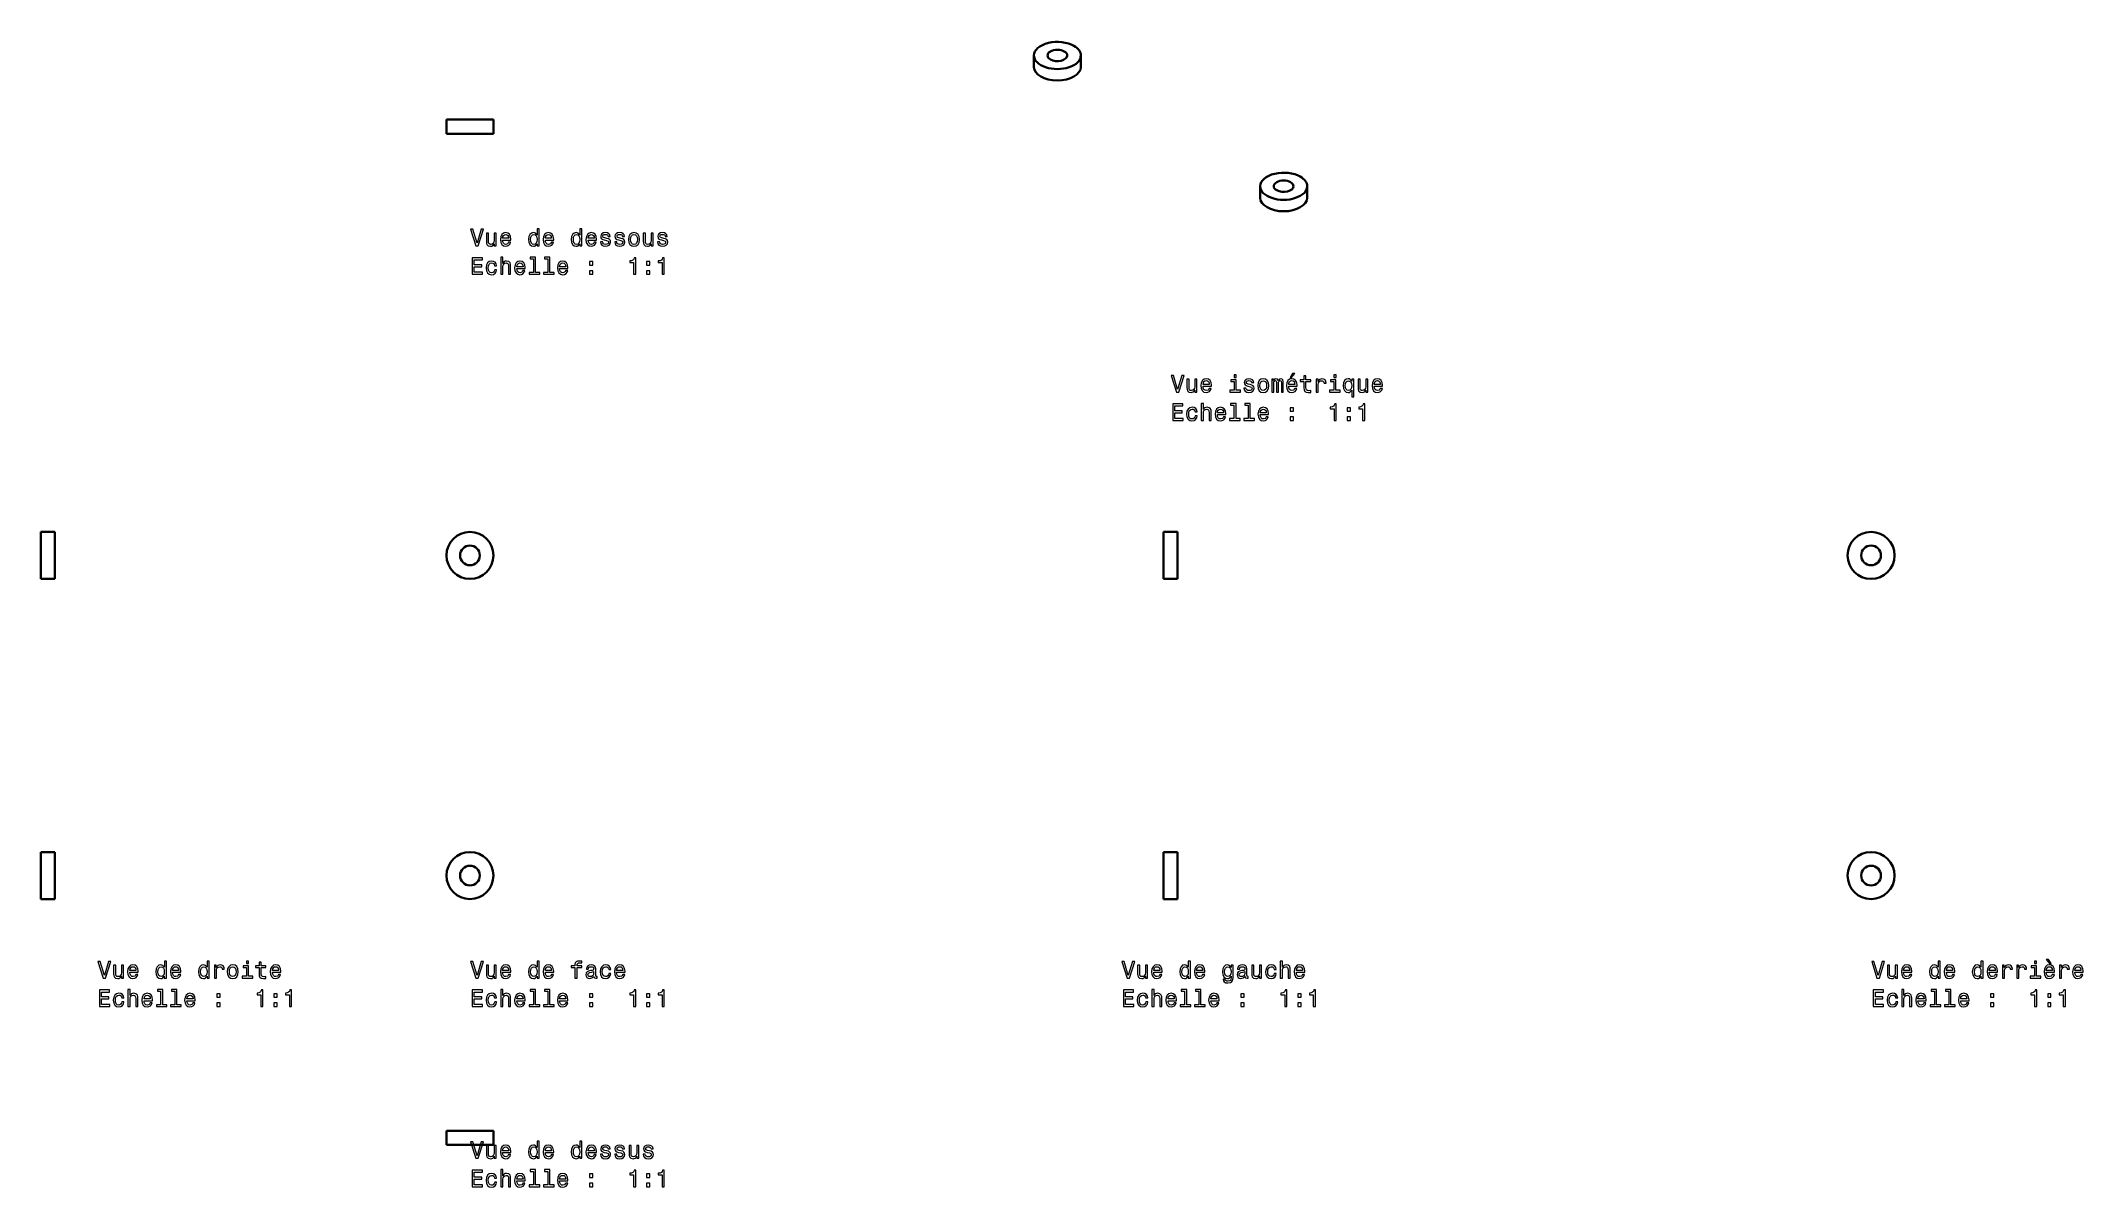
# Model space of a CAD drawing. Extents: x 503 to 938, y 320 to 564.
import ezdxf

# ---------------------------------------------------------------- set-up
doc = ezdxf.new("R2010")
doc.units = 0

msp = doc.modelspace()

# ---------------------------------------------------------------- linework, layer by layer
at = {"color": 7, "lineweight": 35, "ltscale": 0.061238}
for p, q in [((714.52, 560.91), (714.52, 558.46)), ((724.52, 560.91), (724.52, 558.46)), ((762.69, 533.1), (762.69, 530.65)), ((772.69, 533.1), (772.69, 530.65))]:
    msp.add_line(p, q, dxfattribs=at)
at = {"color": 7, "lineweight": 35, "ltscale": 0.25}
for p, q in [((589.5, 547.28), (599.5, 547.28)), ((599.5, 544.28), (589.5, 544.28)), ((589.5, 332.16), (599.5, 332.16)), ((599.5, 329.16), (589.5, 329.16))]:
    msp.add_line(p, q, dxfattribs=at)
at = {"color": 7, "lineweight": 35, "ltscale": 0.075}
for p, q in [((589.5, 547.28), (589.5, 544.28)), ((599.5, 547.28), (599.5, 544.28)), ((599.5, 547.28), (599.5, 544.28)), ((503.16, 459.56), (506.16, 459.56)), ((745.11, 459.56), (742.11, 459.56)), ((503.16, 449.56), (506.16, 449.56)), ((745.11, 449.56), (742.11, 449.56)), ((503.16, 391.44), (506.16, 391.44)), ((745.11, 391.44), (742.11, 391.44)), ((503.16, 381.44), (506.16, 381.44)), ((745.11, 381.44), (742.11, 381.44)), ((589.5, 329.16), (589.5, 332.16)), ((589.5, 329.16), (589.5, 332.16)), ((599.5, 329.16), (599.5, 332.16))]:
    msp.add_line(p, q, dxfattribs=at)
at = {"color": 7, "lineweight": 35, "ltscale": 0.125}
for p, q in [((503.16, 454.56), (503.16, 459.56)), ((506.16, 459.56), (506.16, 454.56)), ((742.11, 454.56), (742.11, 459.56)), ((745.11, 459.56), (745.11, 454.56)), ((503.16, 449.56), (503.16, 454.56)), ((506.16, 454.56), (506.16, 449.56)), ((742.11, 449.56), (742.11, 454.56)), ((745.11, 454.56), (745.11, 449.56)), ((503.16, 386.44), (503.16, 391.44)), ((506.16, 391.44), (506.16, 386.44)), ((742.11, 386.44), (742.11, 391.44)), ((745.11, 391.44), (745.11, 386.44)), ((503.16, 381.44), (503.16, 386.44)), ((506.16, 386.44), (506.16, 381.44)), ((742.11, 381.44), (742.11, 386.44)), ((745.11, 386.44), (745.11, 381.44))]:
    msp.add_line(p, q, dxfattribs=at)
at = {"color": 7, "lineweight": 13}
for points in [[(596.9, 523.93), (596.02, 520.95), (595.12, 523.93), (594.64, 523.93), (595.77, 520.42), (596.27, 520.42), (597.37, 523.93)], [(600.1, 523.13), (599.65, 523.13), (599.65, 521.57), (599.6, 521.2), (599.46, 520.94), (599.23, 520.78), (598.93, 520.73), (598.7, 520.77), (598.54, 520.89), (598.46, 521.1), (598.44, 521.39), (598.44, 523.13), (597.99, 523.13), (597.99, 521.35), (598.01, 520.99), (598.11, 520.69), (598.4, 520.42), (598.87, 520.33), (599.12, 520.36), (599.34, 520.45), (599.52, 520.61), (599.67, 520.84), (599.67, 520.42), (600.1, 520.42)], [(601.43, 521.65), (603.21, 521.65), (603.21, 521.85), (603.13, 522.43), (602.91, 522.87), (602.56, 523.13), (602.09, 523.23), (601.63, 523.13), (601.28, 522.84), (601.05, 522.38), (600.97, 521.78), (601.05, 521.16), (601.27, 520.7), (601.62, 520.42), (602.07, 520.33), (602.47, 520.39), (602.79, 520.56), (603.03, 520.84), (603.16, 521.2), (602.73, 521.2), (602.63, 521), (602.5, 520.85), (602.13, 520.72), (601.84, 520.78), (601.63, 520.96), (601.48, 521.24), (601.43, 521.63)], [(601.43, 522.02), (601.49, 522.37), (601.63, 522.63), (601.83, 522.78), (602.11, 522.84), (602.37, 522.78), (602.58, 522.63), (602.71, 522.37), (602.75, 522.02)], [(608.78, 520.84), (608.78, 520.42), (609.23, 520.42), (609.23, 524.04), (608.79, 524.04), (608.79, 522.72), (608.45, 523.1), (608.24, 523.19), (608.01, 523.23), (607.58, 523.13), (607.24, 522.84), (607.03, 522.39), (606.95, 521.78), (607.03, 521.17), (607.24, 520.71), (607.58, 520.42), (608.01, 520.33), (608.24, 520.36), (608.45, 520.45)], [(608.08, 522.83), (608.37, 522.76), (608.6, 522.56), (608.73, 522.23), (608.78, 521.78), (608.73, 521.32), (608.6, 520.99), (608.37, 520.79), (608.08, 520.72), (607.8, 520.79), (607.59, 520.99), (607.45, 521.32), (607.41, 521.78), (607.45, 522.23), (607.59, 522.56), (607.8, 522.76)], [(610.54, 521.65), (612.32, 521.65), (612.32, 521.85), (612.24, 522.43), (612.02, 522.87), (611.67, 523.13), (611.2, 523.23), (610.74, 523.13), (610.39, 522.84), (610.16, 522.38), (610.08, 521.78), (610.15, 521.16), (610.38, 520.7), (610.73, 520.42), (611.18, 520.33), (611.58, 520.39), (611.9, 520.56), (612.14, 520.84), (612.27, 521.2), (611.83, 521.2), (611.74, 521), (611.61, 520.85), (611.24, 520.72), (610.95, 520.78), (610.73, 520.96), (610.59, 521.24), (610.54, 521.63)], [(610.54, 522.02), (610.6, 522.37), (610.73, 522.63), (610.94, 522.78), (611.21, 522.84), (611.48, 522.78), (611.69, 522.63), (611.81, 522.37), (611.86, 522.02)], [(617.89, 520.84), (617.89, 520.42), (618.33, 520.42), (618.33, 524.04), (617.9, 524.04), (617.9, 522.72), (617.56, 523.1), (617.35, 523.19), (617.11, 523.23), (616.69, 523.13), (616.35, 522.84), (616.14, 522.39), (616.06, 521.78), (616.14, 521.17), (616.35, 520.71), (616.69, 520.42), (617.11, 520.33), (617.35, 520.36), (617.56, 520.45)], [(617.19, 522.83), (617.48, 522.76), (617.7, 522.56), (617.84, 522.23), (617.89, 521.78), (617.84, 521.32), (617.7, 520.99), (617.48, 520.79), (617.19, 520.72), (616.91, 520.79), (616.7, 520.99), (616.56, 521.32), (616.51, 521.78), (616.56, 522.23), (616.7, 522.56), (616.91, 522.76)], [(619.65, 521.65), (621.43, 521.65), (621.43, 521.85), (621.35, 522.43), (621.13, 522.87), (620.78, 523.13), (620.31, 523.23), (619.85, 523.13), (619.49, 522.84), (619.27, 522.38), (619.19, 521.78), (619.26, 521.16), (619.49, 520.7), (619.84, 520.42), (620.29, 520.33), (620.68, 520.39), (621.01, 520.56), (621.24, 520.84), (621.38, 521.2), (620.94, 521.2), (620.85, 521), (620.72, 520.85), (620.35, 520.72), (620.06, 520.78), (619.84, 520.96), (619.7, 521.24), (619.65, 521.63)], [(619.65, 522.02), (619.71, 522.37), (619.84, 522.63), (620.05, 522.78), (620.32, 522.84), (620.59, 522.78), (620.8, 522.63), (620.92, 522.37), (620.97, 522.02)], [(623.62, 522), (623.2, 522.1), (622.88, 522.22), (622.77, 522.45), (622.8, 522.62), (622.91, 522.74), (623.08, 522.82), (623.33, 522.85), (623.56, 522.82), (623.75, 522.73), (623.87, 522.59), (623.92, 522.41), (624.36, 522.41), (624.36, 522.42), (624.28, 522.75), (624.07, 523), (623.75, 523.17), (623.33, 523.23), (622.9, 523.17), (622.59, 523), (622.39, 522.75), (622.33, 522.44), (622.37, 522.14), (622.52, 521.92), (622.75, 521.77), (623.09, 521.67), (623.58, 521.55), (623.88, 521.42), (623.96, 521.32), (623.99, 521.17), (623.95, 520.98), (623.83, 520.84), (623.63, 520.75), (623.37, 520.72), (623.09, 520.75), (622.89, 520.86), (622.75, 521.03), (622.7, 521.26), (622.27, 521.26), (622.34, 520.86), (622.55, 520.57), (622.87, 520.39), (623.33, 520.33), (623.8, 520.39), (624.15, 520.57), (624.36, 520.85), (624.44, 521.22), (624.38, 521.54), (624.22, 521.75), (623.97, 521.89)], [(626.66, 522), (626.23, 522.1), (625.91, 522.22), (625.81, 522.45), (625.84, 522.62), (625.94, 522.74), (626.12, 522.82), (626.36, 522.85), (626.6, 522.82), (626.79, 522.73), (626.91, 522.59), (626.96, 522.41), (627.39, 522.41), (627.39, 522.42), (627.32, 522.75), (627.11, 523), (626.79, 523.17), (626.36, 523.23), (625.93, 523.17), (625.62, 523), (625.43, 522.75), (625.36, 522.44), (625.41, 522.14), (625.55, 521.92), (625.78, 521.77), (626.12, 521.67), (626.62, 521.55), (626.92, 521.42), (627, 521.32), (627.03, 521.17), (626.98, 520.98), (626.86, 520.84), (626.67, 520.75), (626.4, 520.72), (626.13, 520.75), (625.92, 520.86), (625.79, 521.03), (625.73, 521.26), (625.3, 521.26), (625.37, 520.86), (625.58, 520.57), (625.91, 520.39), (626.36, 520.33), (626.84, 520.39), (627.19, 520.57), (627.4, 520.85), (627.47, 521.22), (627.42, 521.54), (627.26, 521.75), (627, 521.89)], [(628.24, 521.77), (628.32, 521.16), (628.55, 520.7), (628.92, 520.42), (629.41, 520.33), (629.9, 520.42), (630.27, 520.7), (630.5, 521.15), (630.59, 521.77), (630.5, 522.39), (630.27, 522.85), (629.9, 523.13), (629.41, 523.23), (628.92, 523.13), (628.55, 522.84), (628.32, 522.39)], [(628.69, 521.78), (628.74, 522.23), (628.88, 522.56), (629.11, 522.76), (629.41, 522.83), (629.72, 522.76), (629.94, 522.57), (630.09, 522.23), (630.14, 521.78), (630.09, 521.32), (629.94, 520.99), (629.72, 520.79), (629.41, 520.72), (629.11, 520.79), (628.88, 520.99), (628.74, 521.32)], [(633.49, 523.13), (633.05, 523.13), (633.05, 521.57), (633, 521.2), (632.85, 520.94), (632.63, 520.78), (632.33, 520.73), (632.09, 520.77), (631.94, 520.89), (631.86, 521.1), (631.84, 521.39), (631.84, 523.13), (631.39, 523.13), (631.39, 521.35), (631.41, 520.99), (631.5, 520.69), (631.79, 520.42), (632.26, 520.33), (632.52, 520.36), (632.73, 520.45), (632.92, 520.61), (633.07, 520.84), (633.07, 520.42), (633.49, 520.42)], [(635.77, 522), (635.34, 522.1), (635.02, 522.22), (634.92, 522.45), (634.95, 522.62), (635.05, 522.74), (635.22, 522.82), (635.47, 522.85), (635.71, 522.82), (635.89, 522.73), (636.02, 522.59), (636.07, 522.41), (636.5, 522.41), (636.5, 522.42), (636.42, 522.75), (636.22, 523), (635.89, 523.17), (635.47, 523.23), (635.04, 523.17), (634.73, 523), (634.53, 522.75), (634.47, 522.44), (634.52, 522.14), (634.66, 521.92), (634.89, 521.77), (635.23, 521.67), (635.72, 521.55), (636.03, 521.42), (636.11, 521.32), (636.14, 521.17), (636.09, 520.98), (635.97, 520.84), (635.77, 520.75), (635.51, 520.72), (635.23, 520.75), (635.03, 520.86), (634.9, 521.03), (634.84, 521.26), (634.41, 521.26), (634.48, 520.86), (634.69, 520.57), (635.02, 520.39), (635.47, 520.33), (635.95, 520.39), (636.29, 520.57), (636.51, 520.85), (636.58, 521.22), (636.53, 521.54), (636.37, 521.75), (636.11, 521.89)], [(594.96, 514.38), (597.18, 514.38), (597.18, 514.8), (595.42, 514.8), (595.42, 515.98), (596.99, 515.98), (596.99, 516.4), (595.42, 516.4), (595.42, 517.45), (597.14, 517.45), (597.14, 517.88), (594.96, 517.88)], [(601.05, 514.38), (601.49, 514.38), (601.49, 515.94), (601.54, 516.3), (601.68, 516.56), (601.91, 516.72), (602.21, 516.78), (602.45, 516.73), (602.6, 516.59), (602.68, 516.37), (602.71, 516.06), (602.71, 514.38), (603.15, 514.38), (603.15, 516.16), (603.13, 516.51), (603.04, 516.81), (602.74, 517.08), (602.28, 517.18), (602.02, 517.14), (601.81, 517.05), (601.63, 516.9), (601.49, 516.69), (601.49, 518), (601.05, 518)], [(608, 517.62), (608, 514.75), (607.09, 514.75), (607.09, 514.38), (609.35, 514.38), (609.35, 514.75), (608.44, 514.75), (608.44, 518), (607.3, 518), (607.3, 517.62)], [(611.04, 517.62), (611.04, 514.75), (610.12, 514.75), (610.12, 514.38), (612.39, 514.38), (612.39, 514.75), (611.48, 514.75), (611.48, 518), (610.34, 518), (610.34, 517.62)], [(629.32, 514.38), (629.78, 514.38), (629.78, 517.9), (629.44, 517.9), (629.35, 517.59), (629.17, 517.39), (628.89, 517.26), (628.51, 517.22), (628.51, 516.87), (629.32, 516.87)], [(635.4, 514.38), (635.85, 514.38), (635.85, 517.9), (635.51, 517.9), (635.42, 517.59), (635.24, 517.39), (634.96, 517.26), (634.58, 517.22), (634.58, 516.87), (635.4, 516.87)], [(599.73, 516.19), (600.17, 516.19), (600.08, 516.59), (599.87, 516.91), (599.53, 517.1), (599.09, 517.18), (598.61, 517.08), (598.24, 516.8), (598.01, 516.34), (597.92, 515.72), (598, 515.11), (598.23, 514.66), (598.59, 514.38), (599.07, 514.28), (599.51, 514.35), (599.85, 514.57), (600.08, 514.9), (600.18, 515.34), (599.76, 515.34), (599.68, 515.06), (599.54, 514.85), (599.34, 514.72), (599.09, 514.68), (598.78, 514.74), (598.56, 514.95), (598.42, 515.27), (598.38, 515.74), (598.42, 516.19), (598.56, 516.52), (598.79, 516.72), (599.09, 516.79), (599.35, 516.75), (599.55, 516.63), (599.68, 516.44)], [(604.47, 515.6), (606.25, 515.6), (606.25, 515.81), (606.17, 516.39), (605.95, 516.82), (605.6, 517.08), (605.13, 517.18), (604.67, 517.08), (604.31, 516.8), (604.09, 516.34), (604.01, 515.73), (604.08, 515.11), (604.31, 514.66), (604.66, 514.38), (605.11, 514.28), (605.5, 514.34), (605.83, 514.52), (606.06, 514.79), (606.2, 515.15), (605.76, 515.15), (605.67, 514.95), (605.54, 514.8), (605.17, 514.68), (604.88, 514.73), (604.66, 514.91), (604.52, 515.2), (604.47, 515.59)], [(604.47, 515.97), (604.53, 516.32), (604.66, 516.58), (604.87, 516.74), (605.14, 516.79), (605.41, 516.74), (605.62, 516.58), (605.74, 516.32), (605.79, 515.97)], [(613.58, 515.6), (615.35, 515.6), (615.36, 515.81), (615.28, 516.39), (615.06, 516.82), (614.7, 517.08), (614.23, 517.18), (613.78, 517.08), (613.42, 516.8), (613.2, 516.34), (613.11, 515.73), (613.19, 515.11), (613.42, 514.66), (613.77, 514.38), (614.22, 514.28), (614.61, 514.34), (614.94, 514.52), (615.17, 514.79), (615.31, 515.15), (614.87, 515.15), (614.78, 514.95), (614.65, 514.8), (614.27, 514.68), (613.99, 514.73), (613.77, 514.91), (613.63, 515.2), (613.58, 515.59)], [(613.58, 515.97), (613.63, 516.32), (613.77, 516.58), (613.98, 516.74), (614.25, 516.79), (614.52, 516.74), (614.72, 516.58), (614.85, 516.32), (614.89, 515.97)], [(619.96, 516.33), (620.65, 516.33), (620.65, 517.08), (619.96, 517.08)], [(619.96, 514.38), (620.65, 514.38), (620.65, 515.13), (619.96, 515.13)], [(632.1, 516.33), (632.8, 516.33), (632.8, 517.08), (632.1, 517.08)], [(632.1, 514.38), (632.8, 514.38), (632.8, 515.13), (632.1, 515.13)], [(746, 492.83), (745.12, 489.84), (744.22, 492.83), (743.74, 492.83), (744.87, 489.32), (745.38, 489.32), (746.48, 492.83)], [(749.2, 492.03), (748.76, 492.03), (748.76, 490.47), (748.71, 490.1), (748.56, 489.84), (748.34, 489.68), (748.04, 489.63), (747.8, 489.67), (747.65, 489.79), (747.57, 490), (747.55, 490.29), (747.55, 492.03), (747.1, 492.03), (747.1, 490.25), (747.12, 489.89), (747.21, 489.59), (747.51, 489.32), (747.97, 489.22), (748.23, 489.26), (748.44, 489.35), (748.63, 489.51), (748.78, 489.73), (748.78, 489.32), (749.2, 489.32)], [(750.54, 490.55), (752.32, 490.55), (752.32, 490.75), (752.24, 491.33), (752.02, 491.77), (751.67, 492.03), (751.2, 492.12), (750.74, 492.02), (750.38, 491.74), (750.16, 491.28), (750.08, 490.68), (750.15, 490.06), (750.38, 489.6), (750.73, 489.32), (751.18, 489.22), (751.58, 489.29), (751.9, 489.46), (752.13, 489.73), (752.27, 490.1), (751.83, 490.1), (751.74, 489.9), (751.61, 489.74), (751.24, 489.62), (750.95, 489.68), (750.73, 489.85), (750.59, 490.14), (750.54, 490.53)], [(750.54, 490.92), (750.6, 491.27), (750.73, 491.52), (750.94, 491.68), (751.21, 491.74), (751.48, 491.68), (751.69, 491.52), (751.81, 491.27), (751.86, 490.92)], [(757.58, 489.69), (757.58, 491.94), (756.44, 491.94), (756.44, 491.56), (757.14, 491.56), (757.14, 489.69), (756.23, 489.69), (756.23, 489.32), (758.5, 489.32), (758.5, 489.69)], [(757.6, 492.94), (757.13, 492.94), (757.13, 492.44), (757.6, 492.44)], [(760.59, 490.9), (760.16, 491), (759.84, 491.12), (759.74, 491.35), (759.77, 491.52), (759.87, 491.64), (760.04, 491.72), (760.29, 491.75), (760.53, 491.72), (760.71, 491.62), (760.83, 491.49), (760.88, 491.31), (761.32, 491.31), (761.32, 491.32), (761.24, 491.65), (761.04, 491.9), (760.71, 492.06), (760.29, 492.12), (759.86, 492.06), (759.55, 491.9), (759.35, 491.65), (759.29, 491.34), (759.34, 491.03), (759.48, 490.82), (759.71, 490.67), (760.05, 490.57), (760.54, 490.44), (760.84, 490.32), (760.93, 490.22), (760.96, 490.07), (760.91, 489.88), (760.79, 489.74), (760.59, 489.65), (760.33, 489.62), (760.05, 489.65), (759.85, 489.75), (759.71, 489.93), (759.66, 490.16), (759.23, 490.16), (759.3, 489.76), (759.51, 489.47), (759.84, 489.29), (760.29, 489.22), (760.76, 489.29), (761.11, 489.47), (761.32, 489.75), (761.4, 490.12), (761.34, 490.43), (761.19, 490.65), (760.93, 490.79)], [(762.17, 490.67), (762.25, 490.06), (762.48, 489.6), (762.85, 489.32), (763.34, 489.22), (763.83, 489.32), (764.2, 489.6), (764.43, 490.05), (764.52, 490.67), (764.43, 491.29), (764.2, 491.75), (763.83, 492.02), (763.34, 492.12), (762.85, 492.02), (762.48, 491.74), (762.25, 491.29)], [(762.62, 490.68), (762.67, 491.13), (762.81, 491.46), (763.03, 491.66), (763.34, 491.73), (763.64, 491.66), (763.87, 491.46), (764.01, 491.13), (764.06, 490.68), (764.01, 490.22), (763.87, 489.89), (763.64, 489.68), (763.34, 489.62), (763.03, 489.68), (762.81, 489.89), (762.67, 490.22)], [(765.16, 489.32), (765.57, 489.32), (765.57, 491.13), (765.59, 491.4), (765.67, 491.6), (765.78, 491.72), (765.93, 491.76), (766.05, 491.72), (766.13, 491.62), (766.18, 491.45), (766.19, 491.22), (766.19, 489.32), (766.57, 489.32), (766.57, 491.13), (766.6, 491.4), (766.67, 491.59), (766.8, 491.72), (766.95, 491.76), (767.07, 491.72), (767.15, 491.62), (767.2, 491.22), (767.2, 489.32), (767.61, 489.32), (767.61, 491.19), (767.58, 491.58), (767.5, 491.88), (767.34, 492.06), (767.08, 492.12), (766.77, 492.02), (766.53, 491.73), (766.35, 492.02), (766.03, 492.12), (765.75, 492.02), (765.55, 491.74), (765.55, 492.03), (765.16, 492.03)], [(768.76, 490.55), (770.53, 490.55), (770.54, 490.75), (770.46, 491.33), (770.24, 491.77), (769.88, 492.03), (769.41, 492.12), (768.95, 492.02), (768.6, 491.74), (768.37, 491.28), (768.29, 490.68), (768.37, 490.06), (768.6, 489.6), (768.94, 489.32), (769.4, 489.22), (769.79, 489.29), (770.11, 489.46), (770.35, 489.73), (770.49, 490.1), (770.05, 490.1), (769.96, 489.9), (769.83, 489.74), (769.45, 489.62), (769.17, 489.68), (768.95, 489.85), (768.81, 490.14), (768.76, 490.53)], [(768.76, 490.92), (768.81, 491.27), (768.95, 491.52), (769.16, 491.68), (769.43, 491.74), (769.7, 491.68), (769.9, 491.52), (770.03, 491.27), (770.07, 490.92)], [(769.07, 492.4), (769.36, 492.4), (770.06, 493.25), (769.57, 493.25)], [(772, 491.56), (772, 490.2), (772.03, 489.76), (772.17, 489.46), (772.45, 489.28), (772.93, 489.22), (773.46, 489.25), (773.46, 489.63), (773.07, 489.6), (772.73, 489.64), (772.54, 489.77), (772.46, 489.98), (772.44, 490.28), (772.44, 491.56), (773.46, 491.56), (773.46, 491.94), (772.44, 491.94), (772.44, 492.73), (772, 492.73), (772, 491.94), (771.23, 491.94), (771.23, 491.56)], [(774.61, 489.32), (775.05, 489.32), (775.05, 490.87), (775.1, 491.24), (775.23, 491.51), (775.45, 491.67), (775.75, 491.73), (775.97, 491.69), (776.14, 491.59), (776.24, 491.42), (776.28, 491.19), (776.73, 491.19), (776.67, 491.59), (776.5, 491.89), (776.22, 492.06), (775.84, 492.12), (775.59, 492.08), (775.36, 491.98), (775.17, 491.81), (775.01, 491.58), (775.01, 492.03), (774.61, 492.03)], [(778.83, 489.69), (778.83, 491.94), (777.69, 491.94), (777.69, 491.56), (778.39, 491.56), (778.39, 489.69), (777.48, 489.69), (777.48, 489.32), (779.75, 489.32), (779.75, 489.69)], [(778.85, 492.94), (778.38, 492.94), (778.38, 492.44), (778.85, 492.44)], [(782.18, 491.61), (782.02, 491.84), (781.84, 492), (781.64, 492.09), (781.4, 492.12), (780.97, 492.02), (780.64, 491.74), (780.42, 491.29), (780.35, 490.68), (780.42, 490.06), (780.64, 489.61), (780.97, 489.32), (781.4, 489.22), (781.64, 489.25), (781.84, 489.34), (782.02, 489.5), (782.18, 489.73), (782.18, 488.27), (782.62, 488.27), (782.62, 492.03), (782.18, 492.03)], [(780.8, 490.68), (780.85, 491.13), (780.99, 491.45), (781.2, 491.66), (781.48, 491.73), (781.77, 491.66), (781.99, 491.46), (782.12, 491.13), (782.17, 490.68), (782.12, 490.22), (781.99, 489.89), (781.77, 489.69), (781.48, 489.62), (781.2, 489.69), (780.99, 489.89), (780.85, 490.22)], [(785.64, 492.03), (785.19, 492.03), (785.19, 490.47), (785.14, 490.1), (785, 489.84), (784.77, 489.68), (784.47, 489.63), (784.24, 489.67), (784.08, 489.79), (784, 490), (783.98, 490.29), (783.98, 492.03), (783.53, 492.03), (783.53, 490.25), (783.55, 489.89), (783.65, 489.59), (783.94, 489.32), (784.41, 489.22), (784.66, 489.26), (784.88, 489.35), (785.06, 489.51), (785.21, 489.73), (785.21, 489.32), (785.64, 489.32)], [(786.97, 490.55), (788.75, 490.55), (788.75, 490.75), (788.67, 491.33), (788.45, 491.77), (788.1, 492.03), (787.63, 492.12), (787.17, 492.02), (786.82, 491.74), (786.59, 491.28), (786.51, 490.68), (786.59, 490.06), (786.81, 489.6), (787.16, 489.32), (787.61, 489.22), (788.01, 489.29), (788.33, 489.46), (788.57, 489.73), (788.7, 490.1), (788.26, 490.1), (788.17, 489.9), (788.04, 489.74), (787.67, 489.62), (787.38, 489.68), (787.17, 489.85), (787.02, 490.14), (786.97, 490.53)], [(786.97, 490.92), (787.03, 491.27), (787.17, 491.52), (787.37, 491.68), (787.64, 491.74), (787.91, 491.68), (788.12, 491.52), (788.24, 491.27), (788.29, 490.92)], [(750.15, 483.27), (750.6, 483.27), (750.6, 484.84), (750.64, 485.19), (750.79, 485.46), (751.02, 485.62), (751.32, 485.68), (751.56, 485.63), (751.71, 485.49), (751.79, 485.27), (751.81, 484.96), (751.81, 483.27), (752.26, 483.27), (752.26, 485.05), (752.24, 485.41), (752.15, 485.71), (751.85, 485.98), (751.38, 486.08), (751.13, 486.04), (750.91, 485.95), (750.73, 485.8), (750.6, 485.59), (750.6, 486.89), (750.15, 486.89)], [(757.11, 486.52), (757.11, 483.65), (756.19, 483.65), (756.19, 483.27), (758.46, 483.27), (758.46, 483.65), (757.55, 483.65), (757.55, 486.89), (756.41, 486.89), (756.41, 486.52)], [(760.14, 486.52), (760.14, 483.65), (759.23, 483.65), (759.23, 483.27), (761.5, 483.27), (761.5, 483.65), (760.59, 483.65), (760.59, 486.89), (759.45, 486.89), (759.45, 486.52)], [(744.07, 483.27), (746.28, 483.27), (746.28, 483.7), (744.53, 483.7), (744.53, 484.88), (746.09, 484.88), (746.09, 485.3), (744.53, 485.3), (744.53, 486.35), (746.24, 486.35), (746.24, 486.77), (744.07, 486.77)], [(748.84, 485.08), (749.28, 485.08), (749.19, 485.49), (748.97, 485.81), (748.63, 486), (748.2, 486.08), (747.71, 485.98), (747.34, 485.69), (747.11, 485.24), (747.03, 484.62), (747.11, 484.01), (747.33, 483.56), (747.69, 483.27), (748.18, 483.18), (748.61, 483.25), (748.95, 483.47), (749.18, 483.8), (749.29, 484.24), (748.86, 484.24), (748.79, 483.96), (748.65, 483.75), (748.44, 483.62), (748.2, 483.58), (747.89, 483.64), (747.67, 483.84), (747.53, 484.17), (747.49, 484.64), (747.53, 485.09), (747.67, 485.42), (747.9, 485.62), (748.2, 485.69), (748.46, 485.64), (748.66, 485.53), (748.79, 485.34)], [(753.58, 484.5), (755.35, 484.5), (755.36, 484.71), (755.28, 485.29), (755.05, 485.72), (754.7, 485.98), (754.23, 486.08), (753.77, 485.98), (753.42, 485.69), (753.19, 485.24), (753.11, 484.63), (753.19, 484.01), (753.42, 483.56), (753.76, 483.27), (754.22, 483.18), (754.61, 483.24), (754.93, 483.41), (755.17, 483.69), (755.31, 484.05), (754.87, 484.05), (754.78, 483.85), (754.65, 483.7), (754.27, 483.58), (753.99, 483.63), (753.77, 483.81), (753.63, 484.1), (753.58, 484.48)], [(753.58, 484.87), (753.63, 485.22), (753.77, 485.48), (753.98, 485.63), (754.25, 485.69), (754.52, 485.63), (754.72, 485.48), (754.85, 485.22), (754.89, 484.87)], [(762.69, 484.5), (764.46, 484.5), (764.47, 484.71), (764.38, 485.29), (764.16, 485.72), (763.81, 485.98), (763.34, 486.08), (762.88, 485.98), (762.53, 485.69), (762.3, 485.24), (762.22, 484.63), (762.3, 484.01), (762.52, 483.56), (762.87, 483.27), (763.33, 483.18), (763.72, 483.24), (764.04, 483.41), (764.28, 483.69), (764.42, 484.05), (763.98, 484.05), (763.89, 483.85), (763.75, 483.7), (763.38, 483.58), (763.09, 483.63), (762.88, 483.81), (762.74, 484.1), (762.69, 484.48)], [(762.69, 484.87), (762.74, 485.22), (762.88, 485.48), (763.08, 485.63), (763.36, 485.69), (763.62, 485.63), (763.83, 485.48), (763.96, 485.22), (764, 484.87)], [(769.07, 485.23), (769.76, 485.23), (769.76, 485.98), (769.07, 485.98)], [(769.07, 483.27), (769.76, 483.27), (769.76, 484.02), (769.07, 484.02)], [(778.43, 483.27), (778.89, 483.27), (778.89, 486.8), (778.55, 486.8), (778.46, 486.49), (778.27, 486.28), (778, 486.16), (777.61, 486.12), (777.61, 485.76), (778.43, 485.76)], [(781.21, 485.23), (781.91, 485.23), (781.91, 485.98), (781.21, 485.98)], [(781.21, 483.27), (781.91, 483.27), (781.91, 484.02), (781.21, 484.02)], [(784.5, 483.27), (784.96, 483.27), (784.96, 486.8), (784.62, 486.8), (784.53, 486.49), (784.35, 486.28), (784.07, 486.16), (783.69, 486.12), (783.69, 485.76), (784.5, 485.76)], [(517.56, 368.15), (516.68, 365.17), (515.78, 368.15), (515.3, 368.15), (516.43, 364.64), (516.93, 364.64), (518.03, 368.15)], [(520.76, 367.35), (520.31, 367.35), (520.31, 365.79), (520.26, 365.43), (520.12, 365.16), (519.89, 365), (519.59, 364.95), (519.36, 364.99), (519.2, 365.11), (519.12, 365.32), (519.1, 365.61), (519.1, 367.35), (518.65, 367.35), (518.65, 365.57), (518.67, 365.21), (518.77, 364.92), (519.06, 364.64), (519.53, 364.55), (519.78, 364.58), (520, 364.67), (520.18, 364.83), (520.33, 365.06), (520.33, 364.64), (520.76, 364.64)], [(522.09, 365.87), (523.87, 365.87), (523.87, 366.08), (523.79, 366.66), (523.57, 367.09), (523.22, 367.35), (522.75, 367.45), (522.29, 367.35), (521.94, 367.06), (521.71, 366.61), (521.63, 366), (521.71, 365.38), (521.93, 364.93), (522.28, 364.64), (522.73, 364.55), (523.13, 364.61), (523.45, 364.78), (523.69, 365.06), (523.82, 365.42), (523.39, 365.42), (523.29, 365.22), (523.16, 365.07), (522.79, 364.95), (522.5, 365), (522.29, 365.18), (522.14, 365.47), (522.09, 365.85)], [(522.09, 366.24), (522.15, 366.59), (522.29, 366.85), (522.49, 367), (522.77, 367.06), (523.03, 367), (523.24, 366.85), (523.37, 366.59), (523.41, 366.24)], [(529.44, 365.06), (529.44, 364.64), (529.89, 364.64), (529.89, 368.26), (529.45, 368.26), (529.45, 366.94), (529.11, 367.32), (528.9, 367.41), (528.67, 367.45), (528.24, 367.35), (527.9, 367.06), (527.69, 366.61), (527.61, 366), (527.69, 365.39), (527.9, 364.93), (528.24, 364.64), (528.67, 364.55), (528.9, 364.58), (529.11, 364.67)], [(528.74, 367.05), (529.03, 366.98), (529.26, 366.78), (529.39, 366.45), (529.44, 366), (529.39, 365.54), (529.26, 365.21), (529.03, 365.01), (528.74, 364.95), (528.46, 365.01), (528.25, 365.21), (528.11, 365.55), (528.07, 366), (528.11, 366.45), (528.25, 366.78), (528.46, 366.98)], [(531.2, 365.87), (532.98, 365.87), (532.98, 366.08), (532.9, 366.66), (532.68, 367.09), (532.33, 367.35), (531.86, 367.45), (531.4, 367.35), (531.05, 367.06), (530.82, 366.61), (530.74, 366), (530.81, 365.38), (531.04, 364.93), (531.39, 364.64), (531.84, 364.55), (532.24, 364.61), (532.56, 364.78), (532.8, 365.06), (532.93, 365.42), (532.49, 365.42), (532.4, 365.22), (532.27, 365.07), (531.9, 364.95), (531.61, 365), (531.39, 365.18), (531.25, 365.47), (531.2, 365.85)], [(531.2, 366.24), (531.26, 366.59), (531.39, 366.85), (531.6, 367), (531.87, 367.06), (532.14, 367), (532.35, 366.85), (532.47, 366.59), (532.52, 366.24)], [(538.55, 365.06), (538.55, 364.64), (538.99, 364.64), (538.99, 368.26), (538.56, 368.26), (538.56, 366.94), (538.22, 367.32), (538.01, 367.41), (537.77, 367.45), (537.35, 367.35), (537.01, 367.06), (536.8, 366.61), (536.72, 366), (536.8, 365.39), (537.01, 364.93), (537.35, 364.64), (537.77, 364.55), (538.01, 364.58), (538.22, 364.67)], [(537.85, 367.05), (538.14, 366.98), (538.36, 366.78), (538.5, 366.45), (538.55, 366), (538.5, 365.54), (538.36, 365.21), (538.14, 365.01), (537.85, 364.95), (537.57, 365.01), (537.36, 365.21), (537.22, 365.55), (537.17, 366), (537.22, 366.45), (537.36, 366.78), (537.57, 366.98)], [(540.09, 364.64), (540.53, 364.64), (540.53, 366.19), (540.58, 366.56), (540.71, 366.83), (540.94, 366.99), (541.23, 367.05), (541.46, 367.01), (541.62, 366.91), (541.72, 366.74), (541.76, 366.51), (542.21, 366.51), (542.15, 366.92), (541.98, 367.21), (541.7, 367.39), (541.32, 367.45), (541.07, 367.41), (540.85, 367.31), (540.65, 367.13), (540.49, 366.9), (540.49, 367.35), (540.09, 367.35)], [(542.83, 365.99), (542.91, 365.38), (543.14, 364.93), (543.51, 364.64), (544, 364.55), (544.49, 364.64), (544.86, 364.92), (545.09, 365.37), (545.18, 365.99), (545.09, 366.61), (544.86, 367.07), (544.49, 367.35), (544, 367.45), (543.51, 367.35), (543.14, 367.06), (542.91, 366.61)], [(543.28, 366), (543.33, 366.45), (543.47, 366.78), (543.69, 366.98), (544, 367.05), (544.3, 366.98), (544.53, 366.79), (544.67, 366.45), (544.72, 366), (544.67, 365.54), (544.53, 365.21), (544.3, 365.01), (544, 364.94), (543.69, 365.01), (543.47, 365.21), (543.33, 365.54)], [(547.35, 365.02), (547.35, 367.26), (546.21, 367.26), (546.21, 366.88), (546.91, 366.88), (546.91, 365.02), (546, 365.02), (546, 364.64), (548.27, 364.64), (548.27, 365.02)], [(547.37, 368.26), (546.9, 368.26), (546.9, 367.76), (547.37, 367.76)], [(549.63, 366.88), (549.63, 365.53), (549.66, 365.09), (549.8, 364.78), (550.08, 364.61), (550.56, 364.55), (551.08, 364.57), (551.08, 364.96), (550.7, 364.93), (550.35, 364.97), (550.17, 365.09), (550.08, 365.3), (550.07, 365.6), (550.07, 366.88), (551.08, 366.88), (551.08, 367.26), (550.07, 367.26), (550.07, 368.05), (549.63, 368.05), (549.63, 367.26), (548.86, 367.26), (548.86, 366.88)], [(552.45, 365.87), (554.23, 365.87), (554.23, 366.08), (554.15, 366.66), (553.93, 367.09), (553.58, 367.35), (553.11, 367.45), (552.65, 367.35), (552.3, 367.06), (552.07, 366.61), (551.99, 366), (552.07, 365.38), (552.29, 364.93), (552.64, 364.64), (553.1, 364.55), (553.49, 364.61), (553.81, 364.78), (554.05, 365.06), (554.18, 365.42), (553.75, 365.42), (553.65, 365.22), (553.52, 365.07), (553.15, 364.95), (552.86, 365), (552.65, 365.18), (552.51, 365.47), (552.45, 365.85)], [(552.45, 366.24), (552.51, 366.59), (552.65, 366.85), (552.85, 367), (553.13, 367.06), (553.39, 367), (553.6, 366.85), (553.73, 366.59), (553.77, 366.24)], [(596.9, 368.15), (596.02, 365.17), (595.12, 368.15), (594.64, 368.15), (595.77, 364.64), (596.27, 364.64), (597.37, 368.15)], [(600.1, 367.35), (599.65, 367.35), (599.65, 365.79), (599.6, 365.43), (599.46, 365.16), (599.23, 365), (598.93, 364.95), (598.7, 364.99), (598.54, 365.11), (598.46, 365.32), (598.44, 365.61), (598.44, 367.35), (597.99, 367.35), (597.99, 365.57), (598.01, 365.21), (598.11, 364.92), (598.4, 364.64), (598.87, 364.55), (599.12, 364.58), (599.34, 364.67), (599.52, 364.83), (599.67, 365.06), (599.67, 364.64), (600.1, 364.64)], [(601.43, 365.87), (603.21, 365.87), (603.21, 366.08), (603.13, 366.66), (602.91, 367.09), (602.56, 367.35), (602.09, 367.45), (601.63, 367.35), (601.28, 367.06), (601.05, 366.61), (600.97, 366), (601.05, 365.38), (601.27, 364.93), (601.62, 364.64), (602.07, 364.55), (602.47, 364.61), (602.79, 364.78), (603.03, 365.06), (603.16, 365.42), (602.73, 365.42), (602.63, 365.22), (602.5, 365.07), (602.13, 364.95), (601.84, 365), (601.63, 365.18), (601.48, 365.47), (601.43, 365.85)], [(601.43, 366.24), (601.49, 366.59), (601.63, 366.85), (601.83, 367), (602.11, 367.06), (602.37, 367), (602.58, 366.85), (602.71, 366.59), (602.75, 366.24)], [(608.78, 365.06), (608.78, 364.64), (609.23, 364.64), (609.23, 368.26), (608.79, 368.26), (608.79, 366.94), (608.45, 367.32), (608.24, 367.41), (608.01, 367.45), (607.58, 367.35), (607.24, 367.06), (607.03, 366.61), (606.95, 366), (607.03, 365.39), (607.24, 364.93), (607.58, 364.64), (608.01, 364.55), (608.24, 364.58), (608.45, 364.67)], [(608.08, 367.05), (608.37, 366.98), (608.6, 366.78), (608.73, 366.45), (608.78, 366), (608.73, 365.54), (608.6, 365.21), (608.37, 365.01), (608.08, 364.95), (607.8, 365.01), (607.59, 365.21), (607.45, 365.55), (607.41, 366), (607.45, 366.45), (607.59, 366.78), (607.8, 366.98)], [(610.54, 365.87), (612.32, 365.87), (612.32, 366.08), (612.24, 366.66), (612.02, 367.09), (611.67, 367.35), (611.2, 367.45), (610.74, 367.35), (610.39, 367.06), (610.16, 366.61), (610.08, 366), (610.15, 365.38), (610.38, 364.93), (610.73, 364.64), (611.18, 364.55), (611.58, 364.61), (611.9, 364.78), (612.14, 365.06), (612.27, 365.42), (611.83, 365.42), (611.74, 365.22), (611.61, 365.07), (611.24, 364.95), (610.95, 365), (610.73, 365.18), (610.59, 365.47), (610.54, 365.85)], [(610.54, 366.24), (610.6, 366.59), (610.73, 366.85), (610.94, 367), (611.21, 367.06), (611.48, 367), (611.69, 366.85), (611.81, 366.59), (611.86, 366.24)], [(616.84, 366.88), (616.84, 364.64), (617.29, 364.64), (617.29, 366.88), (618.29, 366.88), (618.29, 367.26), (617.29, 367.26), (617.29, 367.43), (617.32, 367.63), (617.44, 367.77), (617.63, 367.85), (617.92, 367.88), (618.29, 367.86), (618.29, 368.24), (617.81, 368.26), (617.38, 368.22), (617.08, 368.08), (616.9, 367.85), (616.84, 367.51), (616.84, 367.26), (616.03, 367.26), (616.03, 366.88)], [(620.87, 365), (620.87, 364.98), (620.9, 364.81), (620.97, 364.69), (621.29, 364.59), (621.54, 364.63), (621.54, 364.98), (621.43, 364.96), (621.29, 365.03), (621.26, 365.23), (621.26, 366.63), (621.2, 366.99), (621.03, 367.24), (620.72, 367.39), (620.29, 367.45), (619.86, 367.39), (619.55, 367.22), (619.35, 366.95), (619.29, 366.6), (619.29, 366.56), (619.69, 366.56), (619.72, 366.78), (619.83, 366.93), (620.01, 367.02), (620.27, 367.05), (620.52, 367.03), (620.69, 366.95), (620.8, 366.82), (620.84, 366.64), (620.82, 366.43), (620.73, 366.32), (620.53, 366.27), (620.15, 366.23), (619.72, 366.14), (619.41, 365.98), (619.23, 365.73), (619.18, 365.35), (619.23, 365.02), (619.38, 364.77), (619.64, 364.62), (619.98, 364.56), (620.45, 364.67)], [(620.82, 365.59), (620.76, 365.33), (620.6, 365.13), (620.36, 365), (620.06, 364.95), (619.87, 364.98), (619.73, 365.06), (619.65, 365.2), (619.62, 365.39), (619.64, 365.57), (619.72, 365.7), (620.04, 365.84), (620.45, 365.9), (620.82, 366.02)], [(624.02, 366.45), (624.46, 366.45), (624.37, 366.86), (624.15, 367.18), (623.82, 367.37), (623.38, 367.45), (622.89, 367.35), (622.53, 367.06), (622.29, 366.61), (622.21, 365.99), (622.29, 365.38), (622.52, 364.93), (622.87, 364.64), (623.36, 364.55), (623.8, 364.62), (624.13, 364.84), (624.37, 365.17), (624.47, 365.61), (624.04, 365.61), (623.97, 365.33), (623.83, 365.12), (623.62, 364.99), (623.38, 364.95), (623.07, 365.01), (622.85, 365.21), (622.71, 365.54), (622.67, 366.01), (622.71, 366.46), (622.85, 366.79), (623.08, 366.99), (623.38, 367.06), (623.64, 367.01), (623.84, 366.9), (623.97, 366.71)], [(625.72, 365.87), (627.5, 365.87), (627.5, 366.08), (627.42, 366.66), (627.2, 367.09), (626.85, 367.35), (626.38, 367.45), (625.92, 367.35), (625.57, 367.06), (625.34, 366.61), (625.26, 366), (625.33, 365.38), (625.56, 364.93), (625.91, 364.64), (626.36, 364.55), (626.76, 364.61), (627.08, 364.78), (627.32, 365.06), (627.45, 365.42), (627.01, 365.42), (626.92, 365.22), (626.79, 365.07), (626.42, 364.95), (626.13, 365), (625.91, 365.18), (625.77, 365.47), (625.72, 365.85)], [(625.72, 366.24), (625.78, 366.59), (625.91, 366.85), (626.12, 367), (626.39, 367.06), (626.66, 367), (626.87, 366.85), (626.99, 366.59), (627.04, 366.24)], [(735.5, 368.15), (734.62, 365.17), (733.72, 368.15), (733.24, 368.15), (734.37, 364.64), (734.88, 364.64), (735.98, 368.15)], [(738.7, 367.35), (738.26, 367.35), (738.26, 365.79), (738.21, 365.43), (738.06, 365.16), (737.84, 365), (737.54, 364.95), (737.3, 364.99), (737.15, 365.11), (737.07, 365.32), (737.05, 365.61), (737.05, 367.35), (736.6, 367.35), (736.6, 365.57), (736.62, 365.21), (736.71, 364.92), (737.01, 364.64), (737.47, 364.55), (737.73, 364.58), (737.94, 364.67), (738.13, 364.83), (738.28, 365.06), (738.28, 364.64), (738.7, 364.64)], [(740.04, 365.87), (741.82, 365.87), (741.82, 366.08), (741.74, 366.66), (741.52, 367.09), (741.17, 367.35), (740.7, 367.45), (740.24, 367.35), (739.88, 367.06), (739.66, 366.61), (739.58, 366), (739.65, 365.38), (739.88, 364.93), (740.23, 364.64), (740.68, 364.55), (741.08, 364.61), (741.4, 364.78), (741.63, 365.06), (741.77, 365.42), (741.33, 365.42), (741.24, 365.22), (741.11, 365.07), (740.74, 364.95), (740.45, 365), (740.23, 365.18), (740.09, 365.47), (740.04, 365.85)], [(740.04, 366.24), (740.1, 366.59), (740.23, 366.85), (740.44, 367), (740.71, 367.06), (740.98, 367), (741.19, 366.85), (741.31, 366.59), (741.36, 366.24)], [(747.39, 365.06), (747.39, 364.64), (747.83, 364.64), (747.83, 368.26), (747.39, 368.26), (747.39, 366.94), (747.06, 367.32), (746.85, 367.41), (746.61, 367.45), (746.18, 367.35), (745.85, 367.06), (745.63, 366.61), (745.56, 366), (745.63, 365.39), (745.85, 364.93), (746.18, 364.64), (746.61, 364.55), (746.85, 364.58), (747.06, 364.67)], [(746.69, 367.05), (746.98, 366.98), (747.2, 366.78), (747.33, 366.45), (747.38, 366), (747.33, 365.54), (747.2, 365.21), (746.98, 365.01), (746.69, 364.95), (746.41, 365.01), (746.2, 365.21), (746.06, 365.55), (746.01, 366), (746.06, 366.45), (746.2, 366.78), (746.41, 366.98)], [(749.15, 365.87), (750.92, 365.87), (750.93, 366.08), (750.85, 366.66), (750.63, 367.09), (750.27, 367.35), (749.8, 367.45), (749.35, 367.35), (748.99, 367.06), (748.77, 366.61), (748.69, 366), (748.76, 365.38), (748.99, 364.93), (749.34, 364.64), (749.79, 364.55), (750.18, 364.61), (750.51, 364.78), (750.74, 365.06), (750.88, 365.42), (750.44, 365.42), (750.35, 365.22), (750.22, 365.07), (749.85, 364.95), (749.56, 365), (749.34, 365.18), (749.2, 365.47), (749.15, 365.85)], [(749.15, 366.24), (749.2, 366.59), (749.34, 366.85), (749.55, 367), (749.82, 367.06), (750.09, 367), (750.29, 366.85), (750.42, 366.59), (750.47, 366.24)], [(756.94, 364.76), (756.94, 367.35), (756.52, 367.35), (756.52, 366.91), (756.17, 367.31), (755.96, 367.41), (755.72, 367.45), (755.29, 367.35), (754.96, 367.06), (754.74, 366.61), (754.67, 366), (754.74, 365.38), (754.96, 364.93), (755.29, 364.64), (755.72, 364.55), (755.96, 364.58), (756.16, 364.67), (756.52, 365.06), (756.52, 364.67), (756.48, 364.37), (756.37, 364.15), (756.15, 364.03), (755.84, 363.98), (755.56, 364.01), (755.36, 364.09), (755.25, 364.22), (755.21, 364.4), (754.78, 364.4), (754.78, 364.38), (754.85, 364.05), (755.05, 363.81), (755.37, 363.65), (755.81, 363.6), (756.34, 363.68), (756.68, 363.89), (756.88, 364.26)], [(755.13, 366), (755.17, 366.45), (755.31, 366.78), (755.52, 366.98), (755.8, 367.05), (756.1, 366.98), (756.32, 366.78), (756.46, 366.45), (756.51, 366), (756.46, 365.54), (756.32, 365.21), (756.1, 365.01), (755.8, 364.95), (755.52, 365.01), (755.31, 365.21), (755.17, 365.55)], [(759.48, 365), (759.48, 364.98), (759.5, 364.81), (759.58, 364.69), (759.9, 364.59), (760.14, 364.63), (760.14, 364.98), (760.04, 364.96), (759.9, 365.03), (759.87, 365.23), (759.87, 366.63), (759.81, 366.99), (759.63, 367.24), (759.33, 367.39), (758.89, 367.45), (758.47, 367.39), (758.16, 367.22), (757.96, 366.95), (757.89, 366.6), (757.89, 366.56), (758.29, 366.56), (758.33, 366.78), (758.44, 366.93), (758.62, 367.02), (758.88, 367.05), (759.12, 367.03), (759.3, 366.95), (759.41, 366.82), (759.44, 366.64), (759.42, 366.43), (759.34, 366.32), (759.14, 366.27), (758.76, 366.23), (758.33, 366.14), (758.02, 365.98), (757.84, 365.73), (757.78, 365.35), (757.83, 365.02), (757.99, 364.77), (758.24, 364.62), (758.59, 364.56), (759.06, 364.67)], [(759.43, 365.59), (759.37, 365.33), (759.21, 365.13), (758.96, 365), (758.67, 364.95), (758.47, 364.98), (758.34, 365.06), (758.25, 365.2), (758.23, 365.39), (758.25, 365.57), (758.33, 365.7), (758.65, 365.84), (759.06, 365.9), (759.43, 366.02)], [(762.99, 367.35), (762.55, 367.35), (762.55, 365.79), (762.5, 365.43), (762.35, 365.16), (762.13, 365), (761.83, 364.95), (761.59, 364.99), (761.44, 365.11), (761.35, 365.32), (761.33, 365.61), (761.33, 367.35), (760.89, 367.35), (760.89, 365.57), (760.91, 365.21), (761, 364.92), (761.29, 364.64), (761.76, 364.55), (762.01, 364.58), (762.23, 364.67), (762.42, 364.83), (762.57, 365.06), (762.57, 364.64), (762.99, 364.64)], [(765.67, 366.45), (766.1, 366.45), (766.01, 366.86), (765.8, 367.18), (765.46, 367.37), (765.02, 367.45), (764.54, 367.35), (764.17, 367.06), (763.94, 366.61), (763.86, 365.99), (763.93, 365.38), (764.16, 364.93), (764.52, 364.64), (765.01, 364.55), (765.44, 364.62), (765.78, 364.84), (766.01, 365.17), (766.11, 365.61), (765.69, 365.61), (765.61, 365.33), (765.47, 365.12), (765.27, 364.99), (765.02, 364.95), (764.71, 365.01), (764.49, 365.21), (764.35, 365.54), (764.31, 366.01), (764.35, 366.46), (764.5, 366.79), (764.72, 366.99), (765.02, 367.06), (765.28, 367.01), (765.48, 366.9), (765.61, 366.71)], [(766.98, 364.64), (767.42, 364.64), (767.42, 366.21), (767.47, 366.56), (767.61, 366.83), (767.84, 366.99), (768.14, 367.05), (768.38, 367), (768.54, 366.86), (768.61, 366.64), (768.64, 366.33), (768.64, 364.64), (769.08, 364.64), (769.08, 366.42), (769.06, 366.78), (768.97, 367.08), (768.67, 367.35), (768.21, 367.45), (767.96, 367.41), (767.74, 367.32), (767.56, 367.16), (767.42, 366.96), (767.42, 368.26), (766.98, 368.26)], [(770.4, 365.87), (772.18, 365.87), (772.18, 366.08), (772.1, 366.66), (771.88, 367.09), (771.53, 367.35), (771.06, 367.45), (770.6, 367.35), (770.25, 367.06), (770.02, 366.61), (769.94, 366), (770.01, 365.38), (770.24, 364.93), (770.59, 364.64), (771.04, 364.55), (771.44, 364.61), (771.76, 364.78), (772, 365.06), (772.13, 365.42), (771.69, 365.42), (771.6, 365.22), (771.47, 365.07), (771.1, 364.95), (770.81, 365), (770.59, 365.18), (770.45, 365.47), (770.4, 365.85)], [(770.4, 366.24), (770.46, 366.59), (770.59, 366.85), (770.8, 367), (771.07, 367.06), (771.34, 367), (771.55, 366.85), (771.67, 366.59), (771.72, 366.24)], [(895.11, 368.15), (894.23, 365.17), (893.33, 368.15), (892.85, 368.15), (893.98, 364.64), (894.48, 364.64), (895.59, 368.15)], [(898.31, 367.35), (897.87, 367.35), (897.87, 365.79), (897.82, 365.43), (897.67, 365.16), (897.44, 365), (897.15, 364.95), (896.91, 364.99), (896.76, 365.11), (896.67, 365.32), (896.65, 365.61), (896.65, 367.35), (896.21, 367.35), (896.21, 365.57), (896.22, 365.21), (896.32, 364.92), (896.61, 364.64), (897.08, 364.55), (897.33, 364.58), (897.55, 364.67), (897.74, 364.83), (897.89, 365.06), (897.89, 364.64), (898.31, 364.64)], [(899.65, 365.87), (901.42, 365.87), (901.43, 366.08), (901.35, 366.66), (901.13, 367.09), (900.77, 367.35), (900.3, 367.45), (899.84, 367.35), (899.49, 367.06), (899.26, 366.61), (899.18, 366), (899.26, 365.38), (899.49, 364.93), (899.83, 364.64), (900.29, 364.55), (900.68, 364.61), (901, 364.78), (901.24, 365.06), (901.38, 365.42), (900.94, 365.42), (900.85, 365.22), (900.72, 365.07), (900.34, 364.95), (900.06, 365), (899.84, 365.18), (899.7, 365.47), (899.65, 365.85)], [(899.65, 366.24), (899.7, 366.59), (899.84, 366.85), (900.05, 367), (900.32, 367.06), (900.59, 367), (900.79, 366.85), (900.92, 366.59), (900.96, 366.24)], [(907, 365.06), (907, 364.64), (907.44, 364.64), (907.44, 368.26), (907, 368.26), (907, 366.94), (906.66, 367.32), (906.46, 367.41), (906.22, 367.45), (905.79, 367.35), (905.46, 367.06), (905.24, 366.61), (905.17, 366), (905.24, 365.39), (905.46, 364.93), (905.79, 364.64), (906.22, 364.55), (906.46, 364.58), (906.67, 364.67)], [(906.3, 367.05), (906.59, 366.98), (906.81, 366.78), (906.94, 366.45), (906.99, 366), (906.94, 365.54), (906.81, 365.21), (906.59, 365.01), (906.3, 364.95), (906.02, 365.01), (905.81, 365.21), (905.66, 365.55), (905.62, 366), (905.66, 366.45), (905.81, 366.78), (906.02, 366.98)], [(908.76, 365.87), (910.53, 365.87), (910.54, 366.08), (910.46, 366.66), (910.23, 367.09), (909.88, 367.35), (909.41, 367.45), (908.95, 367.35), (908.6, 367.06), (908.37, 366.61), (908.29, 366), (908.37, 365.38), (908.59, 364.93), (908.94, 364.64), (909.4, 364.55), (909.79, 364.61), (910.11, 364.78), (910.35, 365.06), (910.49, 365.42), (910.05, 365.42), (909.96, 365.22), (909.83, 365.07), (909.45, 364.95), (909.16, 365), (908.95, 365.18), (908.81, 365.47), (908.76, 365.85)], [(908.76, 366.24), (908.81, 366.59), (908.95, 366.85), (909.15, 367), (909.43, 367.06), (909.69, 367), (909.9, 366.85), (910.03, 366.59), (910.07, 366.24)], [(916.1, 365.06), (916.1, 364.64), (916.55, 364.64), (916.55, 368.26), (916.11, 368.26), (916.11, 366.94), (915.77, 367.32), (915.56, 367.41), (915.33, 367.45), (914.9, 367.35), (914.57, 367.06), (914.35, 366.61), (914.27, 366), (914.35, 365.39), (914.57, 364.93), (914.9, 364.64), (915.33, 364.55), (915.56, 364.58), (915.78, 364.67)], [(915.4, 367.05), (915.7, 366.98), (915.92, 366.78), (916.05, 366.45), (916.1, 366), (916.05, 365.54), (915.92, 365.21), (915.7, 365.01), (915.4, 364.95), (915.13, 365.01), (914.91, 365.21), (914.77, 365.55), (914.73, 366), (914.77, 366.45), (914.91, 366.78), (915.13, 366.98)], [(917.86, 365.87), (919.64, 365.87), (919.64, 366.08), (919.56, 366.66), (919.34, 367.09), (918.99, 367.35), (918.52, 367.45), (918.06, 367.35), (917.71, 367.06), (917.48, 366.61), (917.4, 366), (917.48, 365.38), (917.7, 364.93), (918.05, 364.64), (918.5, 364.55), (918.9, 364.61), (919.22, 364.78), (919.46, 365.06), (919.59, 365.42), (919.16, 365.42), (919.06, 365.22), (918.93, 365.07), (918.56, 364.95), (918.27, 365), (918.06, 365.18), (917.91, 365.47), (917.86, 365.85)], [(917.86, 366.24), (917.92, 366.59), (918.06, 366.85), (918.26, 367), (918.53, 367.06), (918.8, 367), (919.01, 366.85), (919.14, 366.59), (919.18, 366.24)], [(920.68, 364.64), (921.12, 364.64), (921.12, 366.19), (921.17, 366.56), (921.3, 366.83), (921.53, 366.99), (921.82, 367.05), (922.05, 367.01), (922.21, 366.91), (922.31, 366.74), (922.35, 366.51), (922.8, 366.51), (922.74, 366.92), (922.57, 367.21), (922.29, 367.39), (921.91, 367.45), (921.66, 367.41), (921.43, 367.31), (921.24, 367.13), (921.08, 366.9), (921.08, 367.35), (920.68, 367.35)], [(923.71, 364.64), (924.16, 364.64), (924.16, 366.19), (924.2, 366.56), (924.34, 366.83), (924.56, 366.99), (924.86, 367.05), (925.08, 367.01), (925.25, 366.91), (925.35, 366.74), (925.38, 366.51), (925.83, 366.51), (925.77, 366.92), (925.61, 367.21), (925.33, 367.39), (924.95, 367.45), (924.69, 367.41), (924.47, 367.31), (924.27, 367.13), (924.12, 366.9), (924.12, 367.35), (923.71, 367.35)], [(927.94, 365.02), (927.94, 367.26), (926.8, 367.26), (926.8, 366.88), (927.5, 366.88), (927.5, 365.02), (926.59, 365.02), (926.59, 364.64), (928.86, 364.64), (928.86, 365.02)], [(927.96, 368.26), (927.49, 368.26), (927.49, 367.76), (927.96, 367.76)], [(930.01, 365.87), (931.78, 365.87), (931.79, 366.08), (931.71, 366.66), (931.49, 367.09), (931.13, 367.35), (930.66, 367.45), (930.2, 367.35), (929.85, 367.06), (929.62, 366.61), (929.54, 366), (929.62, 365.38), (929.85, 364.93), (930.19, 364.64), (930.65, 364.55), (931.04, 364.61), (931.36, 364.78), (931.6, 365.06), (931.74, 365.42), (931.3, 365.42), (931.21, 365.22), (931.08, 365.07), (930.7, 364.95), (930.42, 365), (930.2, 365.18), (930.06, 365.47), (930.01, 365.85)], [(930.01, 366.24), (930.06, 366.59), (930.2, 366.85), (930.41, 367), (930.68, 367.06), (930.95, 367), (931.15, 366.85), (931.28, 366.59), (931.32, 366.24)], [(931.02, 367.72), (930.52, 368.58), (930.02, 368.58), (930.72, 367.72)], [(932.82, 364.64), (933.27, 364.64), (933.27, 366.19), (933.31, 366.56), (933.45, 366.83), (933.67, 366.99), (933.97, 367.05), (934.19, 367.01), (934.36, 366.91), (934.46, 366.74), (934.49, 366.51), (934.94, 366.51), (934.88, 366.92), (934.71, 367.21), (934.44, 367.39), (934.06, 367.45), (933.8, 367.41), (933.58, 367.31), (933.38, 367.13), (933.23, 366.9), (933.23, 367.35), (932.82, 367.35)], [(936.08, 365.87), (937.86, 365.87), (937.86, 366.08), (937.78, 366.66), (937.56, 367.09), (937.2, 367.35), (936.74, 367.45), (936.28, 367.35), (935.92, 367.06), (935.7, 366.61), (935.62, 366), (935.69, 365.38), (935.92, 364.93), (936.27, 364.64), (936.72, 364.55), (937.11, 364.61), (937.44, 364.78), (937.67, 365.06), (937.81, 365.42), (937.37, 365.42), (937.28, 365.22), (937.15, 365.07), (936.78, 364.95), (936.49, 365), (936.27, 365.18), (936.13, 365.47), (936.08, 365.85)], [(936.08, 366.24), (936.14, 366.59), (936.27, 366.85), (936.48, 367), (936.75, 367.06), (937.02, 367), (937.23, 366.85), (937.35, 366.59), (937.4, 366.24)], [(515.62, 358.6), (517.84, 358.6), (517.84, 359.02), (516.08, 359.02), (516.08, 360.21), (517.65, 360.21), (517.65, 360.62), (516.08, 360.62), (516.08, 361.67), (517.8, 361.67), (517.8, 362.1), (515.62, 362.1)], [(520.39, 360.41), (520.83, 360.41), (520.74, 360.81), (520.53, 361.13), (520.19, 361.32), (519.75, 361.4), (519.27, 361.3), (518.9, 361.02), (518.67, 360.56), (518.58, 359.94), (518.66, 359.33), (518.89, 358.88), (519.25, 358.6), (519.73, 358.5), (520.17, 358.58), (520.51, 358.79), (520.74, 359.12), (520.84, 359.56), (520.42, 359.56), (520.34, 359.28), (520.2, 359.07), (520, 358.94), (519.75, 358.9), (519.44, 358.96), (519.22, 359.17), (519.08, 359.49), (519.04, 359.96), (519.08, 360.41), (519.22, 360.74), (519.45, 360.94), (519.75, 361.01), (520.01, 360.97), (520.21, 360.85), (520.34, 360.66)], [(521.71, 358.6), (522.15, 358.6), (522.15, 360.16), (522.2, 360.52), (522.34, 360.78), (522.57, 360.94), (522.87, 361), (523.11, 360.95), (523.26, 360.82), (523.34, 360.59), (523.37, 360.29), (523.37, 358.6), (523.81, 358.6), (523.81, 360.38), (523.79, 360.73), (523.7, 361.03), (523.4, 361.3), (522.94, 361.4), (522.68, 361.37), (522.47, 361.27), (522.29, 361.12), (522.15, 360.91), (522.15, 362.22), (521.71, 362.22)], [(525.13, 359.82), (526.91, 359.82), (526.91, 360.03), (526.83, 360.61), (526.61, 361.04), (526.26, 361.3), (525.79, 361.4), (525.33, 361.3), (524.97, 361.02), (524.75, 360.56), (524.67, 359.95), (524.74, 359.33), (524.97, 358.88), (525.32, 358.6), (525.77, 358.5), (526.16, 358.57), (526.49, 358.74), (526.72, 359.01), (526.86, 359.37), (526.42, 359.37), (526.33, 359.17), (526.2, 359.02), (525.83, 358.9), (525.54, 358.95), (525.32, 359.13), (525.18, 359.42), (525.13, 359.81)], [(525.13, 360.2), (525.19, 360.54), (525.32, 360.8), (525.53, 360.96), (525.8, 361.01), (526.07, 360.96), (526.28, 360.8), (526.4, 360.54), (526.45, 360.2)], [(528.66, 361.84), (528.66, 358.97), (527.75, 358.97), (527.75, 358.6), (530.01, 358.6), (530.01, 358.97), (529.1, 358.97), (529.1, 362.22), (527.96, 362.22), (527.96, 361.84)], [(531.7, 361.84), (531.7, 358.97), (530.78, 358.97), (530.78, 358.6), (533.05, 358.6), (533.05, 358.97), (532.14, 358.97), (532.14, 362.22), (531, 362.22), (531, 361.84)], [(534.24, 359.82), (536.01, 359.82), (536.02, 360.03), (535.94, 360.61), (535.72, 361.04), (535.36, 361.3), (534.89, 361.4), (534.44, 361.3), (534.08, 361.02), (533.86, 360.56), (533.77, 359.95), (533.85, 359.33), (534.08, 358.88), (534.43, 358.6), (534.88, 358.5), (535.27, 358.57), (535.6, 358.74), (535.83, 359.01), (535.97, 359.37), (535.53, 359.37), (535.44, 359.17), (535.31, 359.02), (534.93, 358.9), (534.65, 358.95), (534.43, 359.13), (534.29, 359.42), (534.24, 359.81)], [(534.24, 360.2), (534.29, 360.54), (534.43, 360.8), (534.64, 360.96), (534.91, 361.01), (535.18, 360.96), (535.38, 360.8), (535.51, 360.54), (535.55, 360.2)], [(540.62, 360.55), (541.31, 360.55), (541.31, 361.3), (540.62, 361.3)], [(549.98, 358.6), (550.44, 358.6), (550.44, 362.12), (550.1, 362.12), (550.01, 361.81), (549.83, 361.61), (549.55, 361.49), (549.17, 361.45), (549.17, 361.09), (549.98, 361.09)], [(552.76, 360.55), (553.46, 360.55), (553.46, 361.3), (552.76, 361.3)], [(556.06, 358.6), (556.51, 358.6), (556.51, 362.12), (556.17, 362.12), (556.08, 361.81), (555.9, 361.61), (555.62, 361.49), (555.24, 361.45), (555.24, 361.09), (556.06, 361.09)], [(594.96, 358.6), (597.18, 358.6), (597.18, 359.02), (595.42, 359.02), (595.42, 360.21), (596.99, 360.21), (596.99, 360.62), (595.42, 360.62), (595.42, 361.67), (597.14, 361.67), (597.14, 362.1), (594.96, 362.1)], [(599.73, 360.41), (600.17, 360.41), (600.08, 360.81), (599.87, 361.13), (599.53, 361.32), (599.09, 361.4), (598.61, 361.3), (598.24, 361.02), (598.01, 360.56), (597.92, 359.94), (598, 359.33), (598.23, 358.88), (598.59, 358.6), (599.07, 358.5), (599.51, 358.58), (599.85, 358.79), (600.08, 359.12), (600.18, 359.56), (599.76, 359.56), (599.68, 359.28), (599.54, 359.07), (599.34, 358.94), (599.09, 358.9), (598.78, 358.96), (598.56, 359.17), (598.42, 359.49), (598.38, 359.96), (598.42, 360.41), (598.56, 360.74), (598.79, 360.94), (599.09, 361.01), (599.35, 360.97), (599.55, 360.85), (599.68, 360.66)], [(601.05, 358.6), (601.49, 358.6), (601.49, 360.16), (601.54, 360.52), (601.68, 360.78), (601.91, 360.94), (602.21, 361), (602.45, 360.95), (602.6, 360.82), (602.68, 360.59), (602.71, 360.29), (602.71, 358.6), (603.15, 358.6), (603.15, 360.38), (603.13, 360.73), (603.04, 361.03), (602.74, 361.3), (602.28, 361.4), (602.02, 361.37), (601.81, 361.27), (601.63, 361.12), (601.49, 360.91), (601.49, 362.22), (601.05, 362.22)], [(604.47, 359.82), (606.25, 359.82), (606.25, 360.03), (606.17, 360.61), (605.95, 361.04), (605.6, 361.3), (605.13, 361.4), (604.67, 361.3), (604.31, 361.02), (604.09, 360.56), (604.01, 359.95), (604.08, 359.33), (604.31, 358.88), (604.66, 358.6), (605.11, 358.5), (605.5, 358.57), (605.83, 358.74), (606.06, 359.01), (606.2, 359.37), (605.76, 359.37), (605.67, 359.17), (605.54, 359.02), (605.17, 358.9), (604.88, 358.95), (604.66, 359.13), (604.52, 359.42), (604.47, 359.81)], [(604.47, 360.2), (604.53, 360.54), (604.66, 360.8), (604.87, 360.96), (605.14, 361.01), (605.41, 360.96), (605.62, 360.8), (605.74, 360.54), (605.79, 360.2)], [(608, 361.84), (608, 358.97), (607.09, 358.97), (607.09, 358.6), (609.35, 358.6), (609.35, 358.97), (608.44, 358.97), (608.44, 362.22), (607.3, 362.22), (607.3, 361.84)], [(611.04, 361.84), (611.04, 358.97), (610.12, 358.97), (610.12, 358.6), (612.39, 358.6), (612.39, 358.97), (611.48, 358.97), (611.48, 362.22), (610.34, 362.22), (610.34, 361.84)], [(613.58, 359.82), (615.35, 359.82), (615.36, 360.03), (615.28, 360.61), (615.06, 361.04), (614.7, 361.3), (614.23, 361.4), (613.78, 361.3), (613.42, 361.02), (613.2, 360.56), (613.11, 359.95), (613.19, 359.33), (613.42, 358.88), (613.77, 358.6), (614.22, 358.5), (614.61, 358.57), (614.94, 358.74), (615.17, 359.01), (615.31, 359.37), (614.87, 359.37), (614.78, 359.17), (614.65, 359.02), (614.27, 358.9), (613.99, 358.95), (613.77, 359.13), (613.63, 359.42), (613.58, 359.81)], [(613.58, 360.2), (613.63, 360.54), (613.77, 360.8), (613.98, 360.96), (614.25, 361.01), (614.52, 360.96), (614.72, 360.8), (614.85, 360.54), (614.89, 360.2)], [(619.96, 360.55), (620.65, 360.55), (620.65, 361.3), (619.96, 361.3)], [(629.32, 358.6), (629.78, 358.6), (629.78, 362.12), (629.44, 362.12), (629.35, 361.81), (629.17, 361.61), (628.89, 361.49), (628.51, 361.45), (628.51, 361.09), (629.32, 361.09)], [(632.1, 360.55), (632.8, 360.55), (632.8, 361.3), (632.1, 361.3)], [(635.4, 358.6), (635.85, 358.6), (635.85, 362.12), (635.51, 362.12), (635.42, 361.81), (635.24, 361.61), (634.96, 361.49), (634.58, 361.45), (634.58, 361.09), (635.4, 361.09)], [(733.57, 358.6), (735.78, 358.6), (735.78, 359.02), (734.03, 359.02), (734.03, 360.21), (735.59, 360.21), (735.59, 360.62), (734.03, 360.62), (734.03, 361.67), (735.74, 361.67), (735.74, 362.1), (733.57, 362.1)], [(738.34, 360.41), (738.78, 360.41), (738.69, 360.81), (738.47, 361.13), (738.13, 361.32), (737.7, 361.4), (737.21, 361.3), (736.84, 361.02), (736.61, 360.56), (736.53, 359.94), (736.61, 359.33), (736.83, 358.88), (737.19, 358.6), (737.68, 358.5), (738.11, 358.58), (738.45, 358.79), (738.68, 359.12), (738.79, 359.56), (738.36, 359.56), (738.29, 359.28), (738.15, 359.07), (737.94, 358.94), (737.7, 358.9), (737.39, 358.96), (737.17, 359.17), (737.03, 359.49), (736.99, 359.96), (737.03, 360.41), (737.17, 360.74), (737.4, 360.94), (737.7, 361.01), (737.96, 360.97), (738.16, 360.85), (738.29, 360.66)], [(739.65, 358.6), (740.1, 358.6), (740.1, 360.16), (740.14, 360.52), (740.29, 360.78), (740.52, 360.94), (740.82, 361), (741.06, 360.95), (741.21, 360.82), (741.29, 360.59), (741.31, 360.29), (741.31, 358.6), (741.76, 358.6), (741.76, 360.38), (741.74, 360.73), (741.65, 361.03), (741.35, 361.3), (740.88, 361.4), (740.63, 361.37), (740.41, 361.27), (740.23, 361.12), (740.1, 360.91), (740.1, 362.22), (739.65, 362.22)], [(743.08, 359.82), (744.85, 359.82), (744.86, 360.03), (744.78, 360.61), (744.55, 361.04), (744.2, 361.3), (743.73, 361.4), (743.27, 361.3), (742.92, 361.02), (742.69, 360.56), (742.61, 359.95), (742.69, 359.33), (742.92, 358.88), (743.26, 358.6), (743.72, 358.5), (744.11, 358.57), (744.43, 358.74), (744.67, 359.01), (744.81, 359.37), (744.37, 359.37), (744.28, 359.17), (744.15, 359.02), (743.77, 358.9), (743.49, 358.95), (743.27, 359.13), (743.13, 359.42), (743.08, 359.81)], [(743.08, 360.2), (743.13, 360.54), (743.27, 360.8), (743.48, 360.96), (743.75, 361.01), (744.02, 360.96), (744.22, 360.8), (744.35, 360.54), (744.39, 360.2)], [(746.61, 361.84), (746.61, 358.97), (745.69, 358.97), (745.69, 358.6), (747.96, 358.6), (747.96, 358.97), (747.05, 358.97), (747.05, 362.22), (745.91, 362.22), (745.91, 361.84)], [(749.64, 361.84), (749.64, 358.97), (748.73, 358.97), (748.73, 358.6), (751, 358.6), (751, 358.97), (750.09, 358.97), (750.09, 362.22), (748.95, 362.22), (748.95, 361.84)], [(752.19, 359.82), (753.96, 359.82), (753.97, 360.03), (753.88, 360.61), (753.66, 361.04), (753.31, 361.3), (752.84, 361.4), (752.38, 361.3), (752.03, 361.02), (751.8, 360.56), (751.72, 359.95), (751.8, 359.33), (752.02, 358.88), (752.37, 358.6), (752.83, 358.5), (753.22, 358.57), (753.54, 358.74), (753.78, 359.01), (753.92, 359.37), (753.48, 359.37), (753.39, 359.17), (753.25, 359.02), (752.88, 358.9), (752.59, 358.95), (752.38, 359.13), (752.24, 359.42), (752.19, 359.81)], [(752.19, 360.2), (752.24, 360.54), (752.38, 360.8), (752.58, 360.96), (752.86, 361.01), (753.12, 360.96), (753.33, 360.8), (753.46, 360.54), (753.5, 360.2)], [(758.57, 360.55), (759.26, 360.55), (759.26, 361.3), (758.57, 361.3)], [(767.93, 358.6), (768.39, 358.6), (768.39, 362.12), (768.05, 362.12), (767.96, 361.81), (767.77, 361.61), (767.5, 361.49), (767.11, 361.45), (767.11, 361.09), (767.93, 361.09)], [(770.71, 360.55), (771.41, 360.55), (771.41, 361.3), (770.71, 361.3)], [(774, 358.6), (774.46, 358.6), (774.46, 362.12), (774.12, 362.12), (774.03, 361.81), (773.85, 361.61), (773.57, 361.49), (773.19, 361.45), (773.19, 361.09), (774, 361.09)], [(893.17, 358.6), (895.39, 358.6), (895.39, 359.02), (893.64, 359.02), (893.64, 360.21), (895.2, 360.21), (895.2, 360.62), (893.64, 360.62), (893.64, 361.67), (895.35, 361.67), (895.35, 362.1), (893.17, 362.1)], [(897.95, 360.41), (898.39, 360.41), (898.3, 360.81), (898.08, 361.13), (897.74, 361.32), (897.3, 361.4), (896.82, 361.3), (896.45, 361.02), (896.22, 360.56), (896.14, 359.94), (896.21, 359.33), (896.44, 358.88), (896.8, 358.6), (897.29, 358.5), (897.72, 358.58), (898.06, 358.79), (898.29, 359.12), (898.39, 359.56), (897.97, 359.56), (897.89, 359.28), (897.75, 359.07), (897.55, 358.94), (897.3, 358.9), (897, 358.96), (896.77, 359.17), (896.64, 359.49), (896.59, 359.96), (896.64, 360.41), (896.78, 360.74), (897.01, 360.94), (897.3, 361.01), (897.57, 360.97), (897.76, 360.85), (897.89, 360.66)], [(899.26, 358.6), (899.7, 358.6), (899.7, 360.16), (899.75, 360.52), (899.9, 360.78), (900.12, 360.94), (900.42, 361), (900.67, 360.95), (900.82, 360.82), (900.89, 360.59), (900.92, 360.29), (900.92, 358.6), (901.36, 358.6), (901.36, 360.38), (901.34, 360.73), (901.25, 361.03), (900.95, 361.3), (900.49, 361.4), (900.24, 361.37), (900.02, 361.27), (899.84, 361.12), (899.7, 360.91), (899.7, 362.22), (899.26, 362.22)], [(902.68, 359.82), (904.46, 359.82), (904.46, 360.03), (904.38, 360.61), (904.16, 361.04), (903.81, 361.3), (903.34, 361.4), (902.88, 361.3), (902.53, 361.02), (902.3, 360.56), (902.22, 359.95), (902.3, 359.33), (902.52, 358.88), (902.87, 358.6), (903.32, 358.5), (903.72, 358.57), (904.04, 358.74), (904.28, 359.01), (904.41, 359.37), (903.98, 359.37), (903.88, 359.17), (903.75, 359.02), (903.38, 358.9), (903.09, 358.95), (902.88, 359.13), (902.73, 359.42), (902.68, 359.81)], [(902.68, 360.2), (902.74, 360.54), (902.88, 360.8), (903.08, 360.96), (903.35, 361.01), (903.62, 360.96), (903.83, 360.8), (903.95, 360.54), (904, 360.2)], [(906.21, 361.84), (906.21, 358.97), (905.3, 358.97), (905.3, 358.6), (907.57, 358.6), (907.57, 358.97), (906.66, 358.97), (906.66, 362.22), (905.52, 362.22), (905.52, 361.84)], [(909.25, 361.84), (909.25, 358.97), (908.34, 358.97), (908.34, 358.6), (910.6, 358.6), (910.6, 358.97), (909.69, 358.97), (909.69, 362.22), (908.55, 362.22), (908.55, 361.84)], [(911.79, 359.82), (913.57, 359.82), (913.57, 360.03), (913.49, 360.61), (913.27, 361.04), (912.92, 361.3), (912.45, 361.4), (911.99, 361.3), (911.64, 361.02), (911.41, 360.56), (911.33, 359.95), (911.4, 359.33), (911.63, 358.88), (911.98, 358.6), (912.43, 358.5), (912.83, 358.57), (913.15, 358.74), (913.39, 359.01), (913.52, 359.37), (913.08, 359.37), (912.99, 359.17), (912.86, 359.02), (912.49, 358.9), (912.2, 358.95), (911.98, 359.13), (911.84, 359.42), (911.79, 359.81)], [(911.79, 360.2), (911.85, 360.54), (911.98, 360.8), (912.19, 360.96), (912.46, 361.01), (912.73, 360.96), (912.94, 360.8), (913.06, 360.54), (913.11, 360.2)], [(918.17, 360.55), (918.87, 360.55), (918.87, 361.3), (918.17, 361.3)], [(927.54, 358.6), (928, 358.6), (928, 362.12), (927.65, 362.12), (927.56, 361.81), (927.38, 361.61), (927.1, 361.49), (926.72, 361.45), (926.72, 361.09), (927.54, 361.09)], [(930.32, 360.55), (931.01, 360.55), (931.01, 361.3), (930.32, 361.3)], [(933.61, 358.6), (934.07, 358.6), (934.07, 362.12), (933.73, 362.12), (933.63, 361.81), (933.45, 361.61), (933.18, 361.49), (932.79, 361.45), (932.79, 361.09), (933.61, 361.09)], [(540.62, 358.6), (541.31, 358.6), (541.31, 359.35), (540.62, 359.35)], [(552.76, 358.6), (553.46, 358.6), (553.46, 359.35), (552.76, 359.35)], [(619.96, 358.6), (620.65, 358.6), (620.65, 359.35), (619.96, 359.35)], [(632.1, 358.6), (632.8, 358.6), (632.8, 359.35), (632.1, 359.35)], [(758.57, 358.6), (759.26, 358.6), (759.26, 359.35), (758.57, 359.35)], [(770.71, 358.6), (771.41, 358.6), (771.41, 359.35), (770.71, 359.35)], [(918.17, 358.6), (918.87, 358.6), (918.87, 359.35), (918.17, 359.35)], [(930.32, 358.6), (931.01, 358.6), (931.01, 359.35), (930.32, 359.35)], [(596.9, 329.81), (596.02, 326.83), (595.12, 329.81), (594.64, 329.81), (595.77, 326.3), (596.27, 326.3), (597.37, 329.81)], [(600.1, 329.01), (599.65, 329.01), (599.65, 327.45), (599.6, 327.09), (599.46, 326.82), (599.23, 326.66), (598.93, 326.61), (598.7, 326.65), (598.54, 326.77), (598.46, 326.98), (598.44, 327.27), (598.44, 329.01), (597.99, 329.01), (597.99, 327.23), (598.01, 326.87), (598.11, 326.58), (598.4, 326.3), (598.87, 326.21), (599.12, 326.24), (599.34, 326.33), (599.52, 326.49), (599.67, 326.72), (599.67, 326.3), (600.1, 326.3)], [(601.43, 327.53), (603.21, 327.53), (603.21, 327.74), (603.13, 328.32), (602.91, 328.75), (602.56, 329.01), (602.09, 329.11), (601.63, 329.01), (601.28, 328.72), (601.05, 328.27), (600.97, 327.66), (601.05, 327.04), (601.27, 326.59), (601.62, 326.3), (602.07, 326.21), (602.47, 326.27), (602.79, 326.44), (603.03, 326.72), (603.16, 327.08), (602.73, 327.08), (602.63, 326.88), (602.5, 326.73), (602.13, 326.61), (601.84, 326.66), (601.63, 326.84), (601.48, 327.13), (601.43, 327.51)], [(601.43, 327.9), (601.49, 328.25), (601.63, 328.51), (601.83, 328.66), (602.11, 328.72), (602.37, 328.66), (602.58, 328.51), (602.71, 328.25), (602.75, 327.9)], [(608.78, 326.72), (608.78, 326.3), (609.23, 326.3), (609.23, 329.92), (608.79, 329.92), (608.79, 328.6), (608.45, 328.98), (608.24, 329.07), (608.01, 329.11), (607.58, 329.01), (607.24, 328.72), (607.03, 328.27), (606.95, 327.66), (607.03, 327.05), (607.24, 326.59), (607.58, 326.3), (608.01, 326.21), (608.24, 326.24), (608.45, 326.33)], [(608.08, 328.71), (608.37, 328.64), (608.6, 328.44), (608.73, 328.11), (608.78, 327.66), (608.73, 327.2), (608.6, 326.87), (608.37, 326.67), (608.08, 326.61), (607.8, 326.67), (607.59, 326.87), (607.45, 327.21), (607.41, 327.66), (607.45, 328.11), (607.59, 328.44), (607.8, 328.64)], [(610.54, 327.53), (612.32, 327.53), (612.32, 327.74), (612.24, 328.32), (612.02, 328.75), (611.67, 329.01), (611.2, 329.11), (610.74, 329.01), (610.39, 328.72), (610.16, 328.27), (610.08, 327.66), (610.15, 327.04), (610.38, 326.59), (610.73, 326.3), (611.18, 326.21), (611.58, 326.27), (611.9, 326.44), (612.14, 326.72), (612.27, 327.08), (611.83, 327.08), (611.74, 326.88), (611.61, 326.73), (611.24, 326.61), (610.95, 326.66), (610.73, 326.84), (610.59, 327.13), (610.54, 327.51)], [(610.54, 327.9), (610.6, 328.25), (610.73, 328.51), (610.94, 328.66), (611.21, 328.72), (611.48, 328.66), (611.69, 328.51), (611.81, 328.25), (611.86, 327.9)], [(617.89, 326.72), (617.89, 326.3), (618.33, 326.3), (618.33, 329.92), (617.9, 329.92), (617.9, 328.6), (617.56, 328.98), (617.35, 329.07), (617.11, 329.11), (616.69, 329.01), (616.35, 328.72), (616.14, 328.27), (616.06, 327.66), (616.14, 327.05), (616.35, 326.59), (616.69, 326.3), (617.11, 326.21), (617.35, 326.24), (617.56, 326.33)], [(617.19, 328.71), (617.48, 328.64), (617.7, 328.44), (617.84, 328.11), (617.89, 327.66), (617.84, 327.2), (617.7, 326.87), (617.48, 326.67), (617.19, 326.61), (616.91, 326.67), (616.7, 326.87), (616.56, 327.21), (616.51, 327.66), (616.56, 328.11), (616.7, 328.44), (616.91, 328.64)], [(619.65, 327.53), (621.43, 327.53), (621.43, 327.74), (621.35, 328.32), (621.13, 328.75), (620.78, 329.01), (620.31, 329.11), (619.85, 329.01), (619.49, 328.72), (619.27, 328.27), (619.19, 327.66), (619.26, 327.04), (619.49, 326.59), (619.84, 326.3), (620.29, 326.21), (620.68, 326.27), (621.01, 326.44), (621.24, 326.72), (621.38, 327.08), (620.94, 327.08), (620.85, 326.88), (620.72, 326.73), (620.35, 326.61), (620.06, 326.66), (619.84, 326.84), (619.7, 327.13), (619.65, 327.51)], [(619.65, 327.9), (619.71, 328.25), (619.84, 328.51), (620.05, 328.66), (620.32, 328.72), (620.59, 328.66), (620.8, 328.51), (620.92, 328.25), (620.97, 327.9)], [(623.62, 327.88), (623.2, 327.98), (622.88, 328.1), (622.77, 328.34), (622.8, 328.5), (622.91, 328.62), (623.08, 328.7), (623.33, 328.73), (623.56, 328.7), (623.75, 328.61), (623.87, 328.47), (623.92, 328.29), (624.36, 328.29), (624.36, 328.3), (624.28, 328.63), (624.07, 328.89), (623.75, 329.05), (623.33, 329.11), (622.9, 329.05), (622.59, 328.88), (622.39, 328.63), (622.33, 328.32), (622.37, 328.02), (622.52, 327.81), (622.75, 327.65), (623.09, 327.55), (623.58, 327.43), (623.88, 327.3), (623.96, 327.2), (623.99, 327.05), (623.95, 326.86), (623.83, 326.72), (623.63, 326.63), (623.37, 326.6), (623.09, 326.63), (622.89, 326.74), (622.75, 326.91), (622.7, 327.15), (622.27, 327.15), (622.34, 326.74), (622.55, 326.45), (622.87, 326.27), (623.33, 326.21), (623.8, 326.27), (624.15, 326.45), (624.36, 326.73), (624.44, 327.1), (624.38, 327.42), (624.22, 327.63), (623.97, 327.78)], [(626.66, 327.88), (626.23, 327.98), (625.91, 328.1), (625.81, 328.34), (625.84, 328.5), (625.94, 328.62), (626.12, 328.7), (626.36, 328.73), (626.6, 328.7), (626.79, 328.61), (626.91, 328.47), (626.96, 328.29), (627.39, 328.29), (627.39, 328.3), (627.32, 328.63), (627.11, 328.89), (626.79, 329.05), (626.36, 329.11), (625.93, 329.05), (625.62, 328.88), (625.43, 328.63), (625.36, 328.32), (625.41, 328.02), (625.55, 327.81), (625.78, 327.65), (626.12, 327.55), (626.62, 327.43), (626.92, 327.3), (627, 327.2), (627.03, 327.05), (626.98, 326.86), (626.86, 326.72), (626.67, 326.63), (626.4, 326.6), (626.13, 326.63), (625.92, 326.74), (625.79, 326.91), (625.73, 327.15), (625.3, 327.15), (625.37, 326.74), (625.58, 326.45), (625.91, 326.27), (626.36, 326.21), (626.84, 326.27), (627.19, 326.45), (627.4, 326.73), (627.47, 327.1), (627.42, 327.42), (627.26, 327.63), (627, 327.78)], [(630.46, 329.01), (630.01, 329.01), (630.01, 327.45), (629.96, 327.09), (629.82, 326.82), (629.59, 326.66), (629.29, 326.61), (629.06, 326.65), (628.9, 326.77), (628.82, 326.98), (628.8, 327.27), (628.8, 329.01), (628.36, 329.01), (628.36, 327.23), (628.37, 326.87), (628.47, 326.58), (628.76, 326.3), (629.23, 326.21), (629.48, 326.24), (629.7, 326.33), (629.88, 326.49), (630.03, 326.72), (630.03, 326.3), (630.46, 326.3)], [(632.73, 327.88), (632.3, 327.98), (631.99, 328.1), (631.88, 328.34), (631.91, 328.5), (632.02, 328.62), (632.19, 328.7), (632.44, 328.73), (632.67, 328.7), (632.86, 328.61), (632.98, 328.47), (633.03, 328.29), (633.46, 328.29), (633.46, 328.3), (633.39, 328.63), (633.18, 328.89), (632.86, 329.05), (632.44, 329.11), (632.01, 329.05), (631.69, 328.88), (631.5, 328.63), (631.44, 328.32), (631.48, 328.02), (631.62, 327.81), (631.86, 327.65), (632.19, 327.55), (632.69, 327.43), (632.99, 327.3), (633.07, 327.2), (633.1, 327.05), (633.06, 326.86), (632.93, 326.72), (632.74, 326.63), (632.48, 326.6), (632.2, 326.63), (632, 326.74), (631.86, 326.91), (631.8, 327.15), (631.38, 327.15), (631.45, 326.74), (631.65, 326.45), (631.98, 326.27), (632.44, 326.21), (632.91, 326.27), (633.26, 326.45), (633.47, 326.73), (633.54, 327.1), (633.49, 327.42), (633.33, 327.63), (633.08, 327.78)], [(594.96, 320.26), (597.18, 320.26), (597.18, 320.68), (595.42, 320.68), (595.42, 321.87), (596.99, 321.87), (596.99, 322.28), (595.42, 322.28), (595.42, 323.33), (597.14, 323.33), (597.14, 323.76), (594.96, 323.76)], [(599.73, 322.07), (600.17, 322.07), (600.08, 322.47), (599.87, 322.79), (599.53, 322.98), (599.09, 323.06), (598.61, 322.96), (598.24, 322.68), (598.01, 322.22), (597.92, 321.6), (598, 320.99), (598.23, 320.54), (598.59, 320.26), (599.07, 320.16), (599.51, 320.24), (599.85, 320.45), (600.08, 320.78), (600.18, 321.22), (599.76, 321.22), (599.68, 320.94), (599.54, 320.73), (599.34, 320.6), (599.09, 320.56), (598.78, 320.62), (598.56, 320.83), (598.42, 321.15), (598.38, 321.62), (598.42, 322.07), (598.56, 322.4), (598.79, 322.6), (599.09, 322.67), (599.35, 322.63), (599.55, 322.51), (599.68, 322.32)], [(601.05, 320.26), (601.49, 320.26), (601.49, 321.82), (601.54, 322.18), (601.68, 322.44), (601.91, 322.6), (602.21, 322.66), (602.45, 322.61), (602.6, 322.48), (602.68, 322.25), (602.71, 321.95), (602.71, 320.26), (603.15, 320.26), (603.15, 322.04), (603.13, 322.39), (603.04, 322.69), (602.74, 322.96), (602.28, 323.06), (602.02, 323.03), (601.81, 322.93), (601.63, 322.78), (601.49, 322.57), (601.49, 323.88), (601.05, 323.88)], [(604.47, 321.48), (606.25, 321.48), (606.25, 321.69), (606.17, 322.27), (605.95, 322.7), (605.6, 322.96), (605.13, 323.06), (604.67, 322.96), (604.31, 322.68), (604.09, 322.22), (604.01, 321.61), (604.08, 320.99), (604.31, 320.54), (604.66, 320.26), (605.11, 320.16), (605.5, 320.23), (605.83, 320.4), (606.06, 320.67), (606.2, 321.03), (605.76, 321.03), (605.67, 320.83), (605.54, 320.68), (605.17, 320.56), (604.88, 320.61), (604.66, 320.79), (604.52, 321.08), (604.47, 321.47)], [(604.47, 321.86), (604.53, 322.2), (604.66, 322.46), (604.87, 322.62), (605.14, 322.67), (605.41, 322.62), (605.62, 322.46), (605.74, 322.2), (605.79, 321.86)], [(608, 323.5), (608, 320.63), (607.09, 320.63), (607.09, 320.26), (609.35, 320.26), (609.35, 320.63), (608.44, 320.63), (608.44, 323.88), (607.3, 323.88), (607.3, 323.5)], [(611.04, 323.5), (611.04, 320.63), (610.12, 320.63), (610.12, 320.26), (612.39, 320.26), (612.39, 320.63), (611.48, 320.63), (611.48, 323.88), (610.34, 323.88), (610.34, 323.5)], [(613.58, 321.48), (615.35, 321.48), (615.36, 321.69), (615.28, 322.27), (615.06, 322.7), (614.7, 322.96), (614.23, 323.06), (613.78, 322.96), (613.42, 322.68), (613.2, 322.22), (613.11, 321.61), (613.19, 320.99), (613.42, 320.54), (613.77, 320.26), (614.22, 320.16), (614.61, 320.23), (614.94, 320.4), (615.17, 320.67), (615.31, 321.03), (614.87, 321.03), (614.78, 320.83), (614.65, 320.68), (614.27, 320.56), (613.99, 320.61), (613.77, 320.79), (613.63, 321.08), (613.58, 321.47)], [(613.58, 321.86), (613.63, 322.2), (613.77, 322.46), (613.98, 322.62), (614.25, 322.67), (614.52, 322.62), (614.72, 322.46), (614.85, 322.2), (614.89, 321.86)], [(619.96, 322.21), (620.65, 322.21), (620.65, 322.96), (619.96, 322.96)], [(629.32, 320.26), (629.78, 320.26), (629.78, 323.78), (629.44, 323.78), (629.35, 323.47), (629.17, 323.27), (628.89, 323.15), (628.51, 323.11), (628.51, 322.75), (629.32, 322.75)], [(632.1, 322.21), (632.8, 322.21), (632.8, 322.96), (632.1, 322.96)], [(635.4, 320.26), (635.85, 320.26), (635.85, 323.78), (635.51, 323.78), (635.42, 323.47), (635.24, 323.27), (634.96, 323.15), (634.58, 323.11), (634.58, 322.75), (635.4, 322.75)], [(619.96, 320.26), (620.65, 320.26), (620.65, 321.01), (619.96, 321.01)], [(632.1, 320.26), (632.8, 320.26), (632.8, 321.01), (632.1, 321.01)]]:
    msp.add_lwpolyline(points, close=True, dxfattribs=at)
at = {"color": 7, "lineweight": 35}
for centre, radius in [((594.5, 454.56), 5), ((594.5, 454.56), 2.1), ((892.71, 454.56), 5), ((892.71, 454.56), 2.1), ((594.5, 386.44), 5), ((892.71, 386.44), 5), ((594.5, 386.44), 2.1), ((892.71, 386.44), 2.1)]:
    msp.add_circle(centre, radius, dxfattribs=at)
for centre, major_axis, start_param, end_param in [((719.52, 560.91), (-5, 0), 3.926991, 6.283185), ((719.52, 560.91), (-5, 0), 6.283185, 9.424778), ((719.52, 560.91), (-2.1, 0), 3.141593, 6.283185), ((719.52, 560.91), (-2.1, 0), 0, 0.785398), ((719.52, 560.91), (-2.1, 0), 0.785398, 3.141593), ((719.52, 560.91), (-5, 0), 3.141593, 3.926991), ((719.52, 558.46), (5, 0), 3.141593, 6.283185), ((767.69, 533.1), (-5, 0), 3.926991, 6.283185), ((767.69, 533.1), (-5, 0), 3.141593, 3.926991), ((767.69, 533.1), (-5, 0), 0, 3.141593), ((767.69, 530.65), (5, 0), 3.141593, 6.283185), ((767.69, 533.1), (-2.1, 0), 3.141593, 6.283185), ((767.69, 533.1), (-2.1, 0), 0, 0.785398), ((767.69, 533.1), (-2.1, 0), 0.785398, 3.141593)]:
    msp.add_ellipse(centre, major_axis=major_axis, ratio=0.57735, start_param=start_param, end_param=end_param, dxfattribs=at)

doc.saveas('drawing.dxf')
